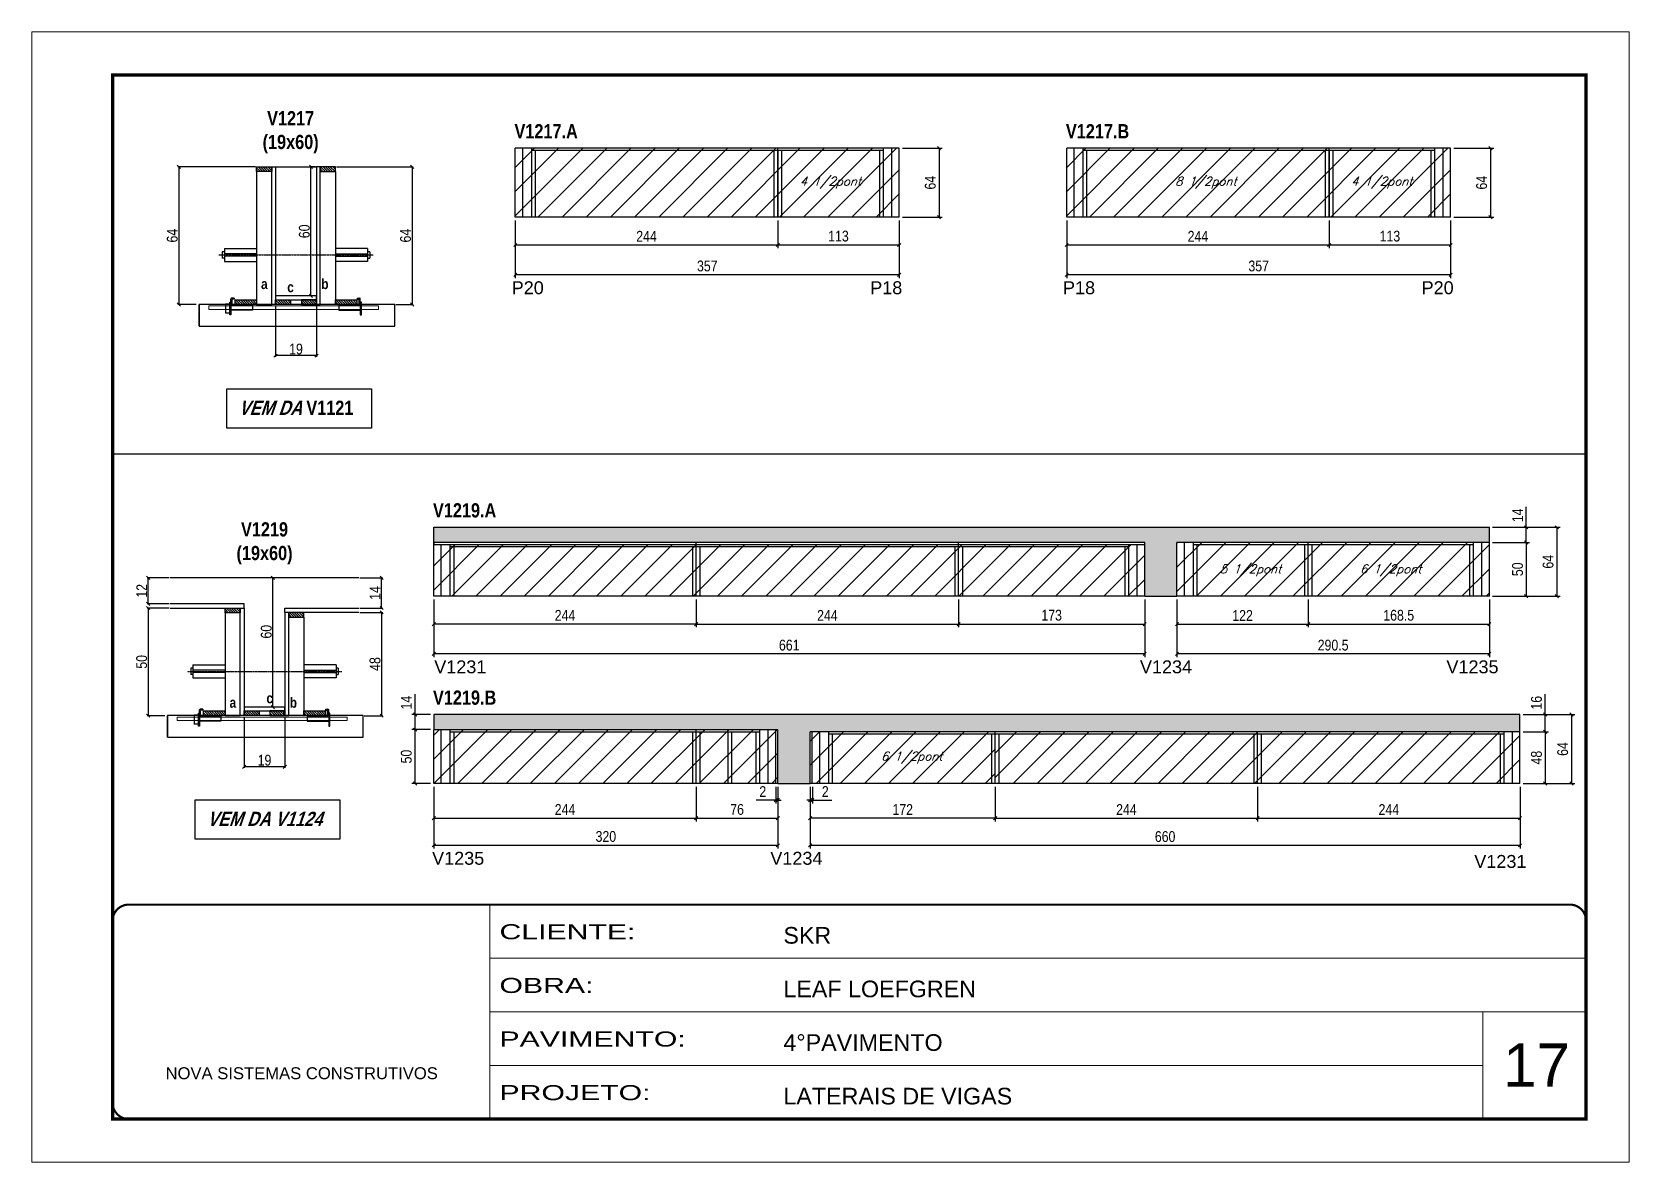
# Model space of a CAD drawing. Extents: x 3309 to 9563, y -2522 to 14608.
# Drawn here: x 3309 to 4794, y 8964 to 10014 of the extents above; entities that cross this region are included whole.
import ezdxf

# ---------------------------------------------------------------- set-up
doc = ezdxf.new("R2010")
doc.units = 0
for name, pattern in [('CONTINUO', [0]), ('DASHED', [0.75, 0.5, -0.25]), ('HIDDEN', [0.375, 0.25, -0.125])]:
    doc.linetypes.add(name, pattern=pattern)
for name, color, linetype in [('5', 5, 'Continuous'), ('barrote', 251, 'Continuous'), ('COTA', 241, 'Continuous'), ('detalhes', 4, 'Continuous'), ('NOMENCLATURA', 7, 'Continuous'), ('Painéis', 200, 'Continuous'), ('presilha', 1, 'Continuous'), ('SARR_2.2x10', 60, 'Continuous'), ('SARR_2.2x7', 40, 'Continuous'), ('SARR_3.5x7', 81, 'Continuous'), ('TENSOR', 3, 'Continuous'), ('texto', 7, 'Continuous')]:
    doc.layers.add(name, color=color, linetype=linetype)
for name, color, linetype, lineweight in [('CARIMBO', 255, 'Continuous', 9), ('CONCRETO', 251, 'Continuous', 25), ('Folhas', 255, 'Continuous', 9), ('Hachura', 251, 'Continuous', 9), ('SARRAFO DE PRESSAO', 251, 'DASHED', 9), ('SCO-___-LAJ', 2, 'Continuous', 0)]:
    doc.layers.add(name, color=color, linetype=linetype, lineweight=lineweight)
doc.styles.add('ARIAL', font='arial.ttf')
doc.styles.add('COTA TECNICA', font='techl___.ttf', dxfattribs={"height": 10})
doc.styles.add('COTA TECNICA 2X', font='techl___.ttf', dxfattribs={"height": 10})
doc.styles.add('Romans', font='romans.shx')
doc.styles.get("Standard").update_dxf_attribs({"font": 'arial.ttf'})
doc.styles.add('TECNICA', font='techb___.ttf', dxfattribs={"height": 10})
doc.styles.add('Tecnologia', font='')
doc.styles.get('Tecnologia').set_extended_font_data('Forgotten Futurist')
doc.dimstyles.new('PAINEL', dxfattribs={"dimtxt": 10, "dimasz": 3, "dimexe": 3, "dimexo": 3, "dimgap": 3, "dimtad": 1, "dimdec": 1, "dimzin": 12, "dimdsep": 46, "dimtxsty": 'COTA TECNICA', "dimblk1": 'OBLIQUE', "dimblk2": 'OBLIQUE', "dimsah": 1, "dimcen": 0.9, "dimclrd": 4, "dimclre": 4, "dimclrt": 240, "dimadec": 1, "dimazin": 3, "dimtfac": 1, "dimtdec": 1, "dimtmove": 0, "dimatfit": 3, "dimfxl": 1, "dimtolj": 1, "dimtzin": 12, "dimarcsym": 0})
doc.dimstyles.new('SECAO', dxfattribs={"dimscale": 0.333333, "dimtxt": 5, "dimasz": 9, "dimexe": 3, "dimexo": 3, "dimgap": 3, "dimtad": 1, "dimdec": 1, "dimlfac": 0.5, "dimzin": 12, "dimdsep": 46, "dimtxsty": 'COTA TECNICA 2X', "dimblk1": 'OBLIQUE', "dimblk2": 'OBLIQUE', "dimsah": 1, "dimcen": 0.9, "dimclrd": 4, "dimclre": 4, "dimclrt": 240, "dimadec": 1, "dimazin": 3, "dimtfac": 1, "dimtdec": 1, "dimtmove": 0, "dimatfit": 3, "dimfxl": 1, "dimtolj": 1, "dimtzin": 12, "dimarcsym": 0})
pattern_1 = [(135, (36771.4267, -113751.8887), (-1.122532015, -1.122532015), [])]
pattern_2 = [(135, (36742.1346, -114133.8555), (-1.122532015, -1.122532015), [])]

msp = doc.modelspace()

# ---------------------------------------------------------------- texts
at = {"layer": '5', "linetype": 'Continuous'}
for s, rotation, p in [('P20', 359.99996, (3755.44, 9769.9)), ('P18', 0.00004, (4088.8, 9769.9)), ('P18', 359.99996, (4268.05, 9769.9)), ('P20', 0.00004, (4601.48, 9769.9)), ('V1231', 0.00004, (3683.44, 9417.66, 0)), ('V1234', 0.00004, (4339.61, 9417.66, 0)), ('V1235', 0.00004, (4624.56, 9417.66, 0)), ('V1235', 359.99996, (3681.44, 9239.78, 0)), ('V1234', 359.99996, (3995.92, 9239.78, 0)), ('V1231', 359.99996, (4650.47, 9236.86, 0))]:
    msp.add_text(s, height=12, rotation=rotation, dxfattribs=at).set_placement(p)
at = {"layer": 'CARIMBO', "style": 'ARIAL'}
msp.add_text('17', height=40, dxfattribs=at).set_placement((4677.23, 9033.7))
at = {"layer": 'detalhes', "style": 'TECNICA'}
for s, p in [('a', (3522.41, 9774.67)), ('c', (3546.78, 9771.75)), ('b', (3578.39, 9774.66)), ('a', (3493.12, 9385.68)), ('c', (3527.42, 9389.79)), ('b', (3549.1, 9385.66))]:
    msp.add_text(s, height=9.6, dxfattribs=at).set_placement(p)
at = {"layer": 'NOMENCLATURA', "style": 'TECNICA'}
for s, p in [('V1217.A', (3758.06, 9914.72)), ('V1217.B', (4270.74, 9914.72)), ('V1219.A', (3682.27, 9562.49, 0)), ('V1219.B', (3682.27, 9388.48, 0))]:
    msp.add_text(s, height=13.2, dxfattribs=at).set_placement(p)
at = {"layer": 'NOMENCLATURA', "char_height": 13.2, "attachment_point": 2, "style": 'TECNICA'}
for s, insert in [('V1217\\P(19x60)', (3549.89, 9939.98)), ('V1219\\P(19x60)', (3525.63, 9558.01))]:
    msp.add_mtext_dynamic_manual_height_columns(s, width=300.2766, gutter_width=1, heights=[0], dxfattribs=dict(at, insert=insert))
at = {"layer": 'NOMENCLATURA', "char_height": 13.2, "width": 300.2766, "attachment_point": 2, "style": 'TECNICA'}
for s, insert in [('{\\Q19;VEM DA }V1121', (3554.89, 9670.96)), ('{\\Q19;VEM DA V1124}', (3525.6, 9288.99))]:
    msp.add_mtext(s, dxfattribs=dict(at, insert=insert))
at = {"layer": 'texto', "color": 2, "char_height": 8, "attachment_point": 5, "style": 'Romans'}
for s, insert in [('{\\Q19;\\C256;4 1/2pont}', (4051.78, 9873.53)), ('{\\Q19;\\C256;8 1/2pont}', (4400.96, 9873.53)), ('{\\Q19;\\C256;4 1/2pont}', (4564.46, 9873.53)), ('{\\Q19;\\C256;5 1/2pont}', (4442.49, 9513.3, 0)), ('{\\Q19;\\C256;6 1/2pont}', (4572.74, 9513.3, 0)), ('{\\Q19;\\C256;6 1/2pont}', (4127.45, 9339.29, 0))]:
    msp.add_mtext(s, dxfattribs=dict(at, insert=insert))

# ---------------------------------------------------------------- blocks, each defined once
blk = doc.blocks.new('9999999999')
at = {"color": 30, "linetype": 'CONTINUO'}
for p, q in [((98564.6, 34230.2), (98564.6, 34429.4)), ((98564.6, 34379.6), (99584, 34379.6)), ((98564.6, 34329.8), (99488, 34329.8)), ((99584, 34329.8), (99488, 34329.8)), ((99488, 34329.8), (99488, 34230.2)), ((98564.6, 34280), (99488, 34280))]:
    blk.add_line(p, q, dxfattribs=at)
at = {"color": 30, "linetype": 'CONTINUO', "const_width": 2}
blk.add_lwpolyline([(99584, 34230.2), (99584, 34414.4, 0.414214), (99569, 34429.4), (98229, 34429.4, 0.414214), (98214, 34414.4), (98214, 34245.2, 0.414214), (98229, 34230.2), (99584, 34230.2)], format="xyb", dxfattribs=at)
at = {"layer": 'Folhas'}
blk.add_lwpolyline([(98139, 34190.2), (99624, 34190.2), (99624, 35240.2), (98139, 35240.2)], close=True, dxfattribs=at)
at = {"layer": 'Folhas', "color": 30, "const_width": 3}
blk.add_lwpolyline([(98214, 34230.2), (99584, 34230.2), (99584, 35200.2), (98214, 35200.2)], close=True, dxfattribs=at)
at = {"color": 7, "linetype": 'Continuous', "ltscale": 5, "style": 'ARIAL'}
for s, height, p in [('SKR', 15.48, (98837.7, 34393.1)), ('LEAF LOEFGREN', 15.483, (98837.7, 34343.3)), ('4°PAVIMENTO', 15.483, (98837.7, 34293.5)), ('NOVA SISTEMAS CONSTRUTIVOS', 11.059, (98263.2, 34267.2)), ('LATERAIS DE VIGAS', 15.483, (98837.7, 34243.7))]:
    blk.add_text(s, height=height, dxfattribs=at).set_placement(p)
at = {"layer": 'Folhas', "color": 7, "style": 'Tecnologia', "width": 1.5}
for s, p in [('CLIENTE:', (98573.7, 34397.2)), ('OBRA:', (98573.7, 34347.3)), ('PAVIMENTO:', (98573.7, 34297.5)), ('PROJETO:', (98573.7, 34247.7))]:
    blk.add_text(s, height=14, dxfattribs=at).set_placement(p)
blk = doc.blocks.new('_Oblique')
at = {"color": 0, "linetype": 'ByBlock', "lineweight": -2}
blk.add_line((-0.5, -0.5), (0.5, 0.5), dxfattribs=at)
blk = doc.blocks.new('*D453')
at = {"layer": 'COTA', "color": 4, "lineweight": -2, "transparency": 16777216}
for p, q in [((3535.9, 9759.3), (3535.9, 9711.8)), ((3573.9, 9759.3), (3573.9, 9711.8)), ((3573.9, 9712.8), (3535.9, 9712.8))]:
    blk.add_line(p, q, dxfattribs=at)
at = {"layer": 'Defpoints', "color": 0, "transparency": 16777216}
for p in [(3535.9, 9760.3), (3573.9, 9760.3), (3535.9, 9712.8)]:
    blk.add_point(p, dxfattribs=at)
at = {"layer": 'COTA', "color": 4, "lineweight": -2, "transparency": 16777216, "xscale": 3, "yscale": 3, "zscale": 3, "rotation": 180}
blk.add_blockref('_Oblique', (3535.9, 9712.8), dxfattribs=at)
at = {"layer": 'COTA', "color": 4, "lineweight": -2, "transparency": 16777216, "xscale": 3, "yscale": 3, "zscale": 3}
blk.add_blockref('_Oblique', (3573.9, 9712.8), dxfattribs=at)
at = {"layer": 'COTA', "color": 240, "transparency": 16777216, "insert": (3554.9, 9718.9), "char_height": 10, "attachment_point": 5, "style": 'COTA TECNICA 2X'}
blk.add_mtext('\\A1;19', dxfattribs=at)
blk = doc.blocks.new('PRESILHA METÁLICA 1')
at = {"layer": 'presilha'}
for p, q in [((0, 13), (6, 13)), ((0, 13), (0, 0)), ((6, 0), (0, 0)), ((6, 15.5), (7.5, 15.5)), ((6, -2.5), (6, 15.5)), ((6, 13), (6, 0)), ((7.5, 10.6), (7.5, 19.9)), ((7.5, 15.5), (7.5, -2.5)), ((37.5, 4.1), (7.5, 4.1)), ((12, 21), (8.6, 21)), ((9, 11.6), (9, 18.9)), ((12, 19.5), (9.6, 19.5)), ((37.5, 11), (9.6, 11)), ((12, 21), (12, 19.5)), ((37.5, 11), (37.5, 4.1)), ((7.5, -2.5), (6, -2.5))]:
    blk.add_line(p, q, dxfattribs=at)
for centre, radius, start, end in [((8.6, 19.9), 1.14, 90, 180), ((9.6, 18.9), 0.57, 90, 180), ((9.6, 11.6), 0.57, 180, 270)]:
    blk.add_arc(centre, radius, start, end, dxfattribs=at)
blk = doc.blocks.new('PRESILHA METÁLICA 2')
at = {"layer": 'presilha'}
for p, q in [((-5.2, 23.5), (-5.2, 22)), ((-5.2, 23.5), (-1.9, 23.5)), ((-0.8, 14.6), (-0.8, 22.4)), ((-30.8, 13.5), (-30.8, 6.6)), ((-30.8, 13.5), (-2.8, 13.5)), ((-30.8, 6.6), (-0.8, 6.6)), ((-5.2, 22), (-2.8, 22)), ((-2.2, 14.1), (-2.2, 21.4)), ((0.8, 18), (-0.8, 18)), ((-0.8, 18), (-0.8, 0)), ((-0.8, 0), (0.8, 0)), ((0.8, 0), (0.8, 18))]:
    blk.add_line(p, q, dxfattribs=at)
for centre, radius, start, end in [((-1.9, 22.4), 1.14, 0, 90), ((-2.8, 21.4), 0.57, 0, 90), ((-2.8, 14.1), 0.57, 270, 0)]:
    blk.add_arc(centre, radius, start, end, dxfattribs=at)
blk = doc.blocks.new('*D454')
at = {"layer": 'COTA', "color": 4, "lineweight": -2, "transparency": 16777216}
for p, q in [((3592.5, 9888.3), (3663.9, 9888.3)), ((3662.9, 9888.3), (3662.9, 9760.3)), ((3647.7, 9760.3), (3663.9, 9760.3))]:
    blk.add_line(p, q, dxfattribs=at)
at = {"layer": 'Defpoints', "color": 0, "transparency": 16777216}
for p in [(3591.5, 9888.3), (3646.7, 9760.3), (3662.9, 9760.3)]:
    blk.add_point(p, dxfattribs=at)
at = {"layer": 'COTA', "color": 4, "lineweight": -2, "transparency": 16777216, "xscale": 3, "yscale": 3, "zscale": 3}
for p, rotation in [((3662.9, 9888.3), 90), ((3662.9, 9760.3), 270)]:
    blk.add_blockref('_Oblique', p, dxfattribs=dict(at, rotation=rotation))
at = {"layer": 'COTA', "color": 240, "transparency": 16777216, "insert": (3656.8, 9824.3), "char_height": 10, "attachment_point": 5, "rotation": 90, "style": 'COTA TECNICA 2X'}
blk.add_mtext('\\A1;64', dxfattribs=at)
blk = doc.blocks.new('*D455')
at = {"layer": 'COTA', "color": 4, "lineweight": -2, "transparency": 16777216}
for p, q in [((3517.3, 9888.3), (3445, 9888.3)), ((3446, 9888.3), (3446, 9760.3)), ((3462.1, 9760.3), (3445, 9760.3))]:
    blk.add_line(p, q, dxfattribs=at)
at = {"layer": 'Defpoints', "color": 0, "transparency": 16777216}
for p in [(3518.3, 9888.3), (3446, 9760.3), (3463.1, 9760.3)]:
    blk.add_point(p, dxfattribs=at)
at = {"layer": 'COTA', "color": 4, "lineweight": -2, "transparency": 16777216, "xscale": 3, "yscale": 3, "zscale": 3}
for p, rotation in [((3446, 9888.3), 90), ((3446, 9760.3), 270)]:
    blk.add_blockref('_Oblique', p, dxfattribs=dict(at, rotation=rotation))
at = {"layer": 'COTA', "color": 240, "transparency": 16777216, "insert": (3439.9, 9824.3), "char_height": 10, "attachment_point": 5, "rotation": 90, "style": 'COTA TECNICA 2X'}
blk.add_mtext('\\A1;64', dxfattribs=at)
blk = doc.blocks.new('*D456')
at = {"layer": 'COTA', "color": 4, "lineweight": -2, "transparency": 16777216}
for p, q in [((3572.9, 9888.3), (3567.8, 9888.3)), ((3568.8, 9768.3), (3568.8, 9888.3)), ((3572.9, 9768.3), (3567.8, 9768.3))]:
    blk.add_line(p, q, dxfattribs=at)
at = {"layer": 'Defpoints', "color": 0, "transparency": 16777216}
for p in [(3568.8, 9888.3), (3573.9, 9888.3), (3573.9, 9768.3)]:
    blk.add_point(p, dxfattribs=at)
at = {"layer": 'COTA', "color": 4, "lineweight": -2, "transparency": 16777216, "xscale": 3, "yscale": 3, "zscale": 3}
for p, rotation in [((3568.8, 9888.3), 90), ((3568.8, 9768.3), 270)]:
    blk.add_blockref('_Oblique', p, dxfattribs=dict(at, rotation=rotation))
at = {"layer": 'COTA', "color": 240, "transparency": 16777216, "insert": (3562.7, 9828.3), "char_height": 10, "attachment_point": 5, "rotation": 90, "style": 'COTA TECNICA 2X'}
blk.add_mtext('\\A1;60', dxfattribs=at)
blk = doc.blocks.new('*D449')
at = {"layer": 'COTA', "color": 4, "linetype": 'ByBlock', "lineweight": -2, "transparency": 16777216}
for p, q in [((4002.8, 9838.5), (4002.8, 9812.6)), ((4115.8, 9838.5), (4115.8, 9812.6)), ((4115.8, 9815.6), (4002.8, 9815.6))]:
    blk.add_line(p, q, dxfattribs=at)
at = {"layer": 'Defpoints', "color": 0, "linetype": 'ByBlock', "transparency": 16777216}
for p in [(4002.8, 9841.5), (4115.8, 9841.5), (4002.8, 9815.6)]:
    blk.add_point(p, dxfattribs=at)
at = {"layer": 'COTA', "color": 4, "linetype": 'ByBlock', "lineweight": -2, "transparency": 16777216, "xscale": 3, "yscale": 3, "zscale": 3, "rotation": 180}
blk.add_blockref('_Oblique', (4002.8, 9815.6), dxfattribs=at)
at = {"layer": 'COTA', "color": 4, "linetype": 'ByBlock', "lineweight": -2, "transparency": 16777216, "xscale": 3, "yscale": 3, "zscale": 3}
blk.add_blockref('_Oblique', (4115.8, 9815.6), dxfattribs=at)
at = {"layer": 'COTA', "color": 240, "linetype": 'ByBlock', "transparency": 16777216, "insert": (4059.3, 9823.8), "char_height": 10, "attachment_point": 5, "style": 'COTA TECNICA'}
blk.add_mtext('\\A1;113', dxfattribs=at)
blk = doc.blocks.new('*D450')
at = {"layer": 'COTA', "color": 4, "linetype": 'ByBlock', "lineweight": -2, "transparency": 16777216}
for p, q in [((3758.8, 9838.5), (3758.8, 9812.6)), ((4002.8, 9838.5), (4002.8, 9812.6)), ((4002.8, 9815.6), (3758.8, 9815.6))]:
    blk.add_line(p, q, dxfattribs=at)
at = {"layer": 'Defpoints', "color": 0, "linetype": 'ByBlock', "transparency": 16777216}
for p in [(3758.8, 9841.5), (4002.8, 9841.5), (3758.8, 9815.6)]:
    blk.add_point(p, dxfattribs=at)
at = {"layer": 'COTA', "color": 4, "linetype": 'ByBlock', "lineweight": -2, "transparency": 16777216, "xscale": 3, "yscale": 3, "zscale": 3, "rotation": 180}
blk.add_blockref('_Oblique', (3758.8, 9815.6), dxfattribs=at)
at = {"layer": 'COTA', "color": 4, "linetype": 'ByBlock', "lineweight": -2, "transparency": 16777216, "xscale": 3, "yscale": 3, "zscale": 3}
blk.add_blockref('_Oblique', (4002.8, 9815.6), dxfattribs=at)
at = {"layer": 'COTA', "color": 240, "linetype": 'ByBlock', "transparency": 16777216, "insert": (3880.8, 9823.7), "char_height": 10, "attachment_point": 5, "style": 'COTA TECNICA'}
blk.add_mtext('\\A1;244', dxfattribs=at)
blk = doc.blocks.new('*D457')
at = {"layer": 'COTA', "color": 4, "linetype": 'ByBlock', "lineweight": -2, "transparency": 16777216}
for p, q in [((3758.8, 9838.5), (3758.8, 9784.9)), ((4115.8, 9838.5), (4115.8, 9784.9)), ((4115.8, 9787.9), (3758.8, 9787.9))]:
    blk.add_line(p, q, dxfattribs=at)
at = {"layer": 'Defpoints', "color": 0, "linetype": 'ByBlock', "transparency": 16777216}
for p in [(3758.8, 9841.5), (4115.8, 9841.5), (3758.8, 9787.9)]:
    blk.add_point(p, dxfattribs=at)
at = {"layer": 'COTA', "color": 4, "linetype": 'ByBlock', "lineweight": -2, "transparency": 16777216, "xscale": 3, "yscale": 3, "zscale": 3, "rotation": 180}
blk.add_blockref('_Oblique', (3758.8, 9787.9), dxfattribs=at)
at = {"layer": 'COTA', "color": 4, "linetype": 'ByBlock', "lineweight": -2, "transparency": 16777216, "xscale": 3, "yscale": 3, "zscale": 3}
blk.add_blockref('_Oblique', (4115.8, 9787.9), dxfattribs=at)
at = {"layer": 'COTA', "color": 240, "linetype": 'ByBlock', "transparency": 16777216, "insert": (3937.3, 9796.1), "char_height": 10, "attachment_point": 5, "style": 'COTA TECNICA'}
blk.add_mtext('\\A1;357', dxfattribs=at)
blk = doc.blocks.new('*D458')
at = {"layer": 'COTA', "color": 4, "lineweight": -2, "transparency": 16777216}
for p, q in [((4118.8, 9905.5), (4155.8, 9905.5)), ((4152.8, 9905.5), (4152.8, 9841.5)), ((4118.8, 9841.5), (4155.8, 9841.5))]:
    blk.add_line(p, q, dxfattribs=at)
at = {"layer": 'Defpoints', "color": 0, "transparency": 16777216}
for p in [(4115.8, 9905.5, 0), (4115.8, 9841.5, 0), (4152.8, 9841.5)]:
    blk.add_point(p, dxfattribs=at)
at = {"layer": 'COTA', "color": 4, "lineweight": -2, "transparency": 16777216, "xscale": 3, "yscale": 3, "zscale": 3}
for p, rotation in [((4152.8, 9905.5), 90), ((4152.8, 9841.5), 270)]:
    blk.add_blockref('_Oblique', p, dxfattribs=dict(at, rotation=rotation))
at = {"layer": 'COTA', "color": 240, "transparency": 16777216, "insert": (4144.7, 9873.5), "char_height": 10, "attachment_point": 5, "rotation": 90, "style": 'COTA TECNICA'}
blk.add_mtext('\\A1;64', dxfattribs=at)
blk = doc.blocks.new('*D451')
at = {"layer": 'COTA', "color": 4, "linetype": 'ByBlock', "lineweight": -2, "transparency": 16777216}
for p, q in [((4515.5, 9838.5), (4515.5, 9812.6)), ((4628.5, 9838.5), (4628.5, 9812.6)), ((4628.5, 9815.6), (4515.5, 9815.6))]:
    blk.add_line(p, q, dxfattribs=at)
at = {"layer": 'Defpoints', "color": 0, "linetype": 'ByBlock', "transparency": 16777216}
for p in [(4515.5, 9841.5), (4628.5, 9841.5), (4515.5, 9815.6)]:
    blk.add_point(p, dxfattribs=at)
at = {"layer": 'COTA', "color": 4, "linetype": 'ByBlock', "lineweight": -2, "transparency": 16777216, "xscale": 3, "yscale": 3, "zscale": 3, "rotation": 180}
blk.add_blockref('_Oblique', (4515.5, 9815.6), dxfattribs=at)
at = {"layer": 'COTA', "color": 4, "linetype": 'ByBlock', "lineweight": -2, "transparency": 16777216, "xscale": 3, "yscale": 3, "zscale": 3}
blk.add_blockref('_Oblique', (4628.5, 9815.6), dxfattribs=at)
at = {"layer": 'COTA', "color": 240, "linetype": 'ByBlock', "transparency": 16777216, "insert": (4572, 9823.8), "char_height": 10, "attachment_point": 5, "style": 'COTA TECNICA'}
blk.add_mtext('\\A1;113', dxfattribs=at)
blk = doc.blocks.new('*D452')
at = {"layer": 'COTA', "color": 4, "linetype": 'ByBlock', "lineweight": -2, "transparency": 16777216}
for p, q in [((4271.5, 9838.5), (4271.5, 9812.6)), ((4515.5, 9838.5), (4515.5, 9812.6)), ((4515.5, 9815.6), (4271.5, 9815.6))]:
    blk.add_line(p, q, dxfattribs=at)
at = {"layer": 'Defpoints', "color": 0, "linetype": 'ByBlock', "transparency": 16777216}
for p in [(4271.5, 9841.5), (4515.5, 9841.5), (4271.5, 9815.6)]:
    blk.add_point(p, dxfattribs=at)
at = {"layer": 'COTA', "color": 4, "linetype": 'ByBlock', "lineweight": -2, "transparency": 16777216, "xscale": 3, "yscale": 3, "zscale": 3, "rotation": 180}
blk.add_blockref('_Oblique', (4271.5, 9815.6), dxfattribs=at)
at = {"layer": 'COTA', "color": 4, "linetype": 'ByBlock', "lineweight": -2, "transparency": 16777216, "xscale": 3, "yscale": 3, "zscale": 3}
blk.add_blockref('_Oblique', (4515.5, 9815.6), dxfattribs=at)
at = {"layer": 'COTA', "color": 240, "linetype": 'ByBlock', "transparency": 16777216, "insert": (4393.5, 9823.7), "char_height": 10, "attachment_point": 5, "style": 'COTA TECNICA'}
blk.add_mtext('\\A1;244', dxfattribs=at)
blk = doc.blocks.new('*D459')
at = {"layer": 'COTA', "color": 4, "linetype": 'ByBlock', "lineweight": -2, "transparency": 16777216}
for p, q in [((4271.5, 9838.5), (4271.5, 9784.9)), ((4628.5, 9838.5), (4628.5, 9784.9)), ((4628.5, 9787.9), (4271.5, 9787.9))]:
    blk.add_line(p, q, dxfattribs=at)
at = {"layer": 'Defpoints', "color": 0, "linetype": 'ByBlock', "transparency": 16777216}
for p in [(4271.5, 9841.5), (4628.5, 9841.5), (4271.5, 9787.9)]:
    blk.add_point(p, dxfattribs=at)
at = {"layer": 'COTA', "color": 4, "linetype": 'ByBlock', "lineweight": -2, "transparency": 16777216, "xscale": 3, "yscale": 3, "zscale": 3, "rotation": 180}
blk.add_blockref('_Oblique', (4271.5, 9787.9), dxfattribs=at)
at = {"layer": 'COTA', "color": 4, "linetype": 'ByBlock', "lineweight": -2, "transparency": 16777216, "xscale": 3, "yscale": 3, "zscale": 3}
blk.add_blockref('_Oblique', (4628.5, 9787.9), dxfattribs=at)
at = {"layer": 'COTA', "color": 240, "linetype": 'ByBlock', "transparency": 16777216, "insert": (4450, 9796.1), "char_height": 10, "attachment_point": 5, "style": 'COTA TECNICA'}
blk.add_mtext('\\A1;357', dxfattribs=at)
blk = doc.blocks.new('*D460')
at = {"layer": 'COTA', "color": 4, "lineweight": -2, "transparency": 16777216}
for p, q in [((4631.5, 9905.5), (4668.5, 9905.5)), ((4665.5, 9905.5), (4665.5, 9841.5)), ((4631.5, 9841.5), (4668.5, 9841.5))]:
    blk.add_line(p, q, dxfattribs=at)
at = {"layer": 'Defpoints', "color": 0, "transparency": 16777216}
for p in [(4628.5, 9905.5, 0), (4628.5, 9841.5, 0), (4665.5, 9841.5)]:
    blk.add_point(p, dxfattribs=at)
at = {"layer": 'COTA', "color": 4, "lineweight": -2, "transparency": 16777216, "xscale": 3, "yscale": 3, "zscale": 3}
for p, rotation in [((4665.5, 9905.5), 90), ((4665.5, 9841.5), 270)]:
    blk.add_blockref('_Oblique', p, dxfattribs=dict(at, rotation=rotation))
at = {"layer": 'COTA', "color": 240, "transparency": 16777216, "insert": (4657.3, 9873.5), "char_height": 10, "attachment_point": 5, "rotation": 90, "style": 'COTA TECNICA'}
blk.add_mtext('\\A1;64', dxfattribs=at)
blk = doc.blocks.new('*D983')
at = {"layer": 'COTA', "color": 4, "lineweight": -2, "transparency": 16777216}
for p, q in [((3506.6, 9377.3), (3506.6, 9329.8)), ((3544.6, 9377.3), (3544.6, 9329.8)), ((3544.6, 9330.8), (3506.6, 9330.8))]:
    blk.add_line(p, q, dxfattribs=at)
at = {"layer": 'Defpoints', "color": 0, "transparency": 16777216}
for p in [(3506.6, 9378.3), (3544.6, 9378.3), (3506.6, 9330.8)]:
    blk.add_point(p, dxfattribs=at)
at = {"layer": 'COTA', "color": 4, "lineweight": -2, "transparency": 16777216, "xscale": 3, "yscale": 3, "zscale": 3, "rotation": 180}
blk.add_blockref('_Oblique', (3506.6, 9330.8), dxfattribs=at)
at = {"layer": 'COTA', "color": 4, "lineweight": -2, "transparency": 16777216, "xscale": 3, "yscale": 3, "zscale": 3}
blk.add_blockref('_Oblique', (3544.6, 9330.8), dxfattribs=at)
at = {"layer": 'COTA', "color": 240, "transparency": 16777216, "insert": (3525.6, 9336.9), "char_height": 10, "attachment_point": 5, "style": 'COTA TECNICA 2X'}
blk.add_mtext('\\A1;19', dxfattribs=at)
blk = doc.blocks.new('*D984')
at = {"layer": 'COTA', "color": 4, "lineweight": -2, "transparency": 16777216}
for p, q in [((3436.9, 9478.3), (3416.5, 9478.3)), ((3417.5, 9478.3), (3417.5, 9378.3)), ((3432.8, 9378.3), (3416.5, 9378.3))]:
    blk.add_line(p, q, dxfattribs=at)
at = {"layer": 'Defpoints', "color": 0, "transparency": 16777216}
for p in [(3437.9, 9478.3), (3417.5, 9378.3), (3433.8, 9378.3)]:
    blk.add_point(p, dxfattribs=at)
at = {"layer": 'COTA', "color": 4, "lineweight": -2, "transparency": 16777216, "xscale": 3, "yscale": 3, "zscale": 3}
for p, rotation in [((3417.5, 9478.3), 90), ((3417.5, 9378.3), 270)]:
    blk.add_blockref('_Oblique', p, dxfattribs=dict(at, rotation=rotation))
at = {"layer": 'COTA', "color": 240, "transparency": 16777216, "insert": (3411.4, 9428.3), "char_height": 10, "attachment_point": 5, "rotation": 90, "style": 'COTA TECNICA 2X'}
blk.add_mtext('\\A1;50', dxfattribs=at)
blk = doc.blocks.new('*D985')
at = {"layer": 'COTA', "color": 4, "lineweight": -2, "transparency": 16777216}
for p, q in [((3614.3, 9474.3), (3635.5, 9474.3)), ((3634.5, 9474.3), (3634.5, 9378.3)), ((3618.4, 9378.3), (3635.5, 9378.3))]:
    blk.add_line(p, q, dxfattribs=at)
at = {"layer": 'Defpoints', "color": 0, "transparency": 16777216}
for p in [(3613.3, 9474.3), (3617.4, 9378.3), (3634.5, 9378.3)]:
    blk.add_point(p, dxfattribs=at)
at = {"layer": 'COTA', "color": 4, "lineweight": -2, "transparency": 16777216, "xscale": 3, "yscale": 3, "zscale": 3}
for p, rotation in [((3634.5, 9474.3), 90), ((3634.5, 9378.3), 270)]:
    blk.add_blockref('_Oblique', p, dxfattribs=dict(at, rotation=rotation))
at = {"layer": 'COTA', "color": 240, "transparency": 16777216, "insert": (3628.4, 9426.3), "char_height": 10, "attachment_point": 5, "rotation": 90, "style": 'COTA TECNICA 2X'}
blk.add_mtext('\\A1;48', dxfattribs=at)
blk = doc.blocks.new('*D986')
at = {"layer": 'COTA', "color": 4, "lineweight": -2, "transparency": 16777216}
for p, q in [((3543.6, 9506.3), (3532.4, 9506.3)), ((3533.4, 9386.3), (3533.4, 9506.3)), ((3543.6, 9386.3), (3532.4, 9386.3))]:
    blk.add_line(p, q, dxfattribs=at)
at = {"layer": 'Defpoints', "color": 0, "transparency": 16777216}
for p in [(3533.4, 9506.3), (3544.6, 9506.3), (3544.6, 9386.3)]:
    blk.add_point(p, dxfattribs=at)
at = {"layer": 'COTA', "color": 4, "lineweight": -2, "transparency": 16777216, "xscale": 3, "yscale": 3, "zscale": 3}
for p, rotation in [((3533.4, 9506.3), 90), ((3533.4, 9386.3), 270)]:
    blk.add_blockref('_Oblique', p, dxfattribs=dict(at, rotation=rotation))
at = {"layer": 'COTA', "color": 240, "transparency": 16777216, "insert": (3527.3, 9456.3), "char_height": 10, "attachment_point": 5, "rotation": 90, "style": 'COTA TECNICA 2X'}
blk.add_mtext('\\A1;60', dxfattribs=at)
blk = doc.blocks.new('*D987')
at = {"layer": 'COTA', "color": 4, "lineweight": -2, "transparency": 16777216}
for p, q in [((3614.3, 9506.3), (3635.5, 9506.3)), ((3634.5, 9478.3), (3634.5, 9506.3)), ((3614.3, 9478.3), (3635.5, 9478.3))]:
    blk.add_line(p, q, dxfattribs=at)
at = {"layer": 'Defpoints', "color": 0, "transparency": 16777216}
for p in [(3613.3, 9506.3), (3634.5, 9506.3), (3613.3, 9478.3)]:
    blk.add_point(p, dxfattribs=at)
at = {"layer": 'COTA', "color": 4, "lineweight": -2, "transparency": 16777216, "xscale": 3, "yscale": 3, "zscale": 3}
for p, rotation in [((3634.5, 9506.3), 90), ((3634.5, 9478.3), 270)]:
    blk.add_blockref('_Oblique', p, dxfattribs=dict(at, rotation=rotation))
at = {"layer": 'COTA', "color": 240, "transparency": 16777216, "insert": (3628.4, 9492.3), "char_height": 10, "attachment_point": 5, "rotation": 90, "style": 'COTA TECNICA 2X'}
blk.add_mtext('\\A1;14', dxfattribs=at)
blk = doc.blocks.new('*D1003')
at = {"layer": 'COTA', "color": 4, "lineweight": -2, "transparency": 16777216}
for p, q in [((3436.9, 9506.3), (3416.5, 9506.3)), ((3417.5, 9482.3), (3417.5, 9506.3)), ((3436.9, 9482.3), (3416.5, 9482.3))]:
    blk.add_line(p, q, dxfattribs=at)
at = {"layer": 'Defpoints', "color": 0, "transparency": 16777216}
for p in [(3417.5, 9506.3), (3437.9, 9506.3), (3437.9, 9482.3)]:
    blk.add_point(p, dxfattribs=at)
at = {"layer": 'COTA', "color": 4, "lineweight": -2, "transparency": 16777216, "xscale": 3, "yscale": 3, "zscale": 3}
for p, rotation in [((3417.5, 9506.3), 90), ((3417.5, 9482.3), 270)]:
    blk.add_blockref('_Oblique', p, dxfattribs=dict(at, rotation=rotation))
at = {"layer": 'COTA', "color": 240, "transparency": 16777216, "insert": (3411.5, 9494.3), "char_height": 10, "attachment_point": 5, "rotation": 90, "style": 'COTA TECNICA 2X'}
blk.add_mtext('\\A1;12', dxfattribs=at)
blk = doc.blocks.new('*D988')
at = {"layer": 'COTA', "color": 4, "linetype": 'ByBlock', "lineweight": -2, "transparency": 16777216}
for p, q in [((3683, 9486.3), (3683, 9460.4)), ((3927, 9486.3), (3927, 9460.4)), ((3927, 9463.4), (3683, 9463.4))]:
    blk.add_line(p, q, dxfattribs=at)
at = {"layer": 'Defpoints', "color": 0, "linetype": 'ByBlock', "transparency": 16777216}
for p in [(3683, 9489.3), (3927, 9489.3), (3683, 9463.4)]:
    blk.add_point(p, dxfattribs=at)
at = {"layer": 'COTA', "color": 4, "linetype": 'ByBlock', "lineweight": -2, "transparency": 16777216, "xscale": 3, "yscale": 3, "zscale": 3, "rotation": 180}
blk.add_blockref('_Oblique', (3683, 9463.4), dxfattribs=at)
at = {"layer": 'COTA', "color": 4, "linetype": 'ByBlock', "lineweight": -2, "transparency": 16777216, "xscale": 3, "yscale": 3, "zscale": 3}
blk.add_blockref('_Oblique', (3927, 9463.4), dxfattribs=at)
at = {"layer": 'COTA', "color": 240, "linetype": 'ByBlock', "transparency": 16777216, "insert": (3805, 9471.5), "char_height": 10, "attachment_point": 5, "style": 'COTA TECNICA'}
blk.add_mtext('\\A1;244', dxfattribs=at)
blk = doc.blocks.new('*D992')
at = {"layer": 'COTA', "color": 4, "linetype": 'ByBlock', "lineweight": -2, "transparency": 16777216}
for p, q in [((3683, 9486.3), (3683, 9432.7)), ((4344, 9486.3), (4344, 9432.7)), ((4344, 9435.7), (3683, 9435.7))]:
    blk.add_line(p, q, dxfattribs=at)
at = {"layer": 'Defpoints', "color": 0, "linetype": 'ByBlock', "transparency": 16777216}
for p in [(3683, 9489.3), (4344, 9489.3), (3683, 9435.7)]:
    blk.add_point(p, dxfattribs=at)
at = {"layer": 'COTA', "color": 4, "linetype": 'ByBlock', "lineweight": -2, "transparency": 16777216, "xscale": 3, "yscale": 3, "zscale": 3, "rotation": 180}
blk.add_blockref('_Oblique', (3683, 9435.7), dxfattribs=at)
at = {"layer": 'COTA', "color": 4, "linetype": 'ByBlock', "lineweight": -2, "transparency": 16777216, "xscale": 3, "yscale": 3, "zscale": 3}
blk.add_blockref('_Oblique', (4344, 9435.7), dxfattribs=at)
at = {"layer": 'COTA', "color": 240, "linetype": 'ByBlock', "transparency": 16777216, "insert": (4013.5, 9443.8), "char_height": 10, "attachment_point": 5, "style": 'COTA TECNICA'}
blk.add_mtext('\\A1;661', dxfattribs=at)
blk = doc.blocks.new('*D976')
at = {"layer": 'COTA', "color": 4, "lineweight": -2, "transparency": 16777216}
for p, q in [((3927, 9486.3), (3927, 9460.4)), ((4171, 9486.3), (4171, 9460.4)), ((3927, 9463.4), (4171, 9463.4))]:
    blk.add_line(p, q, dxfattribs=at)
at = {"layer": 'Defpoints', "color": 0, "transparency": 16777216}
for p in [(3927, 9489.3, 0), (4171, 9489.3, 0), (4171, 9463.4)]:
    blk.add_point(p, dxfattribs=at)
at = {"layer": 'COTA', "color": 4, "lineweight": -2, "transparency": 16777216, "xscale": 3, "yscale": 3, "zscale": 3, "rotation": 180}
blk.add_blockref('_Oblique', (3927, 9463.4), dxfattribs=at)
at = {"layer": 'COTA', "color": 4, "lineweight": -2, "transparency": 16777216, "xscale": 3, "yscale": 3, "zscale": 3}
blk.add_blockref('_Oblique', (4171, 9463.4), dxfattribs=at)
at = {"layer": 'COTA', "color": 240, "transparency": 16777216, "insert": (4049, 9471.5), "char_height": 10, "attachment_point": 5, "style": 'COTA TECNICA'}
blk.add_mtext('\\A1;244', dxfattribs=at)
blk = doc.blocks.new('*D993')
at = {"layer": 'COTA', "color": 4, "lineweight": -2, "transparency": 16777216}
for p, q in [((4171, 9486.3), (4171, 9460.4)), ((4344, 9486.3), (4344, 9460.4)), ((4171, 9463.4), (4344, 9463.4))]:
    blk.add_line(p, q, dxfattribs=at)
at = {"layer": 'Defpoints', "color": 0, "transparency": 16777216}
for p in [(4171, 9489.3, 0), (4344, 9489.3, 0), (4344, 9463.4)]:
    blk.add_point(p, dxfattribs=at)
at = {"layer": 'COTA', "color": 4, "lineweight": -2, "transparency": 16777216, "xscale": 3, "yscale": 3, "zscale": 3, "rotation": 180}
blk.add_blockref('_Oblique', (4171, 9463.4), dxfattribs=at)
at = {"layer": 'COTA', "color": 4, "lineweight": -2, "transparency": 16777216, "xscale": 3, "yscale": 3, "zscale": 3}
blk.add_blockref('_Oblique', (4344, 9463.4), dxfattribs=at)
at = {"layer": 'COTA', "color": 240, "transparency": 16777216, "insert": (4257.5, 9471.6), "char_height": 10, "attachment_point": 5, "style": 'COTA TECNICA'}
blk.add_mtext('\\A1;173', dxfattribs=at)
blk = doc.blocks.new('*D994')
at = {"layer": 'COTA', "color": 4, "linetype": 'ByBlock', "lineweight": -2, "transparency": 16777216}
for p, q in [((4374, 9486.3), (4374, 9432.7)), ((4664.5, 9486.3), (4664.5, 9432.7)), ((4664.5, 9435.7), (4374, 9435.7))]:
    blk.add_line(p, q, dxfattribs=at)
at = {"layer": 'Defpoints', "color": 0, "linetype": 'ByBlock', "transparency": 16777216}
for p in [(4374, 9489.3), (4664.5, 9489.3), (4374, 9435.7)]:
    blk.add_point(p, dxfattribs=at)
at = {"layer": 'COTA', "color": 4, "linetype": 'ByBlock', "lineweight": -2, "transparency": 16777216, "xscale": 3, "yscale": 3, "zscale": 3, "rotation": 180}
blk.add_blockref('_Oblique', (4374, 9435.7), dxfattribs=at)
at = {"layer": 'COTA', "color": 4, "linetype": 'ByBlock', "lineweight": -2, "transparency": 16777216, "xscale": 3, "yscale": 3, "zscale": 3}
blk.add_blockref('_Oblique', (4664.5, 9435.7), dxfattribs=at)
at = {"layer": 'COTA', "color": 240, "linetype": 'ByBlock', "transparency": 16777216, "insert": (4519.2, 9443.8), "char_height": 10, "attachment_point": 5, "style": 'COTA TECNICA'}
blk.add_mtext('\\A1;290.5', dxfattribs=at)
blk = doc.blocks.new('*D995')
at = {"layer": 'COTA', "color": 4, "lineweight": -2, "transparency": 16777216}
for p, q in [((4374, 9486.3), (4374, 9460.4)), ((4496, 9486.3), (4496, 9460.4)), ((4374, 9463.4), (4496, 9463.4))]:
    blk.add_line(p, q, dxfattribs=at)
at = {"layer": 'Defpoints', "color": 0, "transparency": 16777216}
for p in [(4374, 9489.3), (4496, 9489.3), (4496, 9463.4)]:
    blk.add_point(p, dxfattribs=at)
at = {"layer": 'COTA', "color": 4, "lineweight": -2, "transparency": 16777216, "xscale": 3, "yscale": 3, "zscale": 3, "rotation": 180}
blk.add_blockref('_Oblique', (4374, 9463.4), dxfattribs=at)
at = {"layer": 'COTA', "color": 4, "lineweight": -2, "transparency": 16777216, "xscale": 3, "yscale": 3, "zscale": 3}
blk.add_blockref('_Oblique', (4496, 9463.4), dxfattribs=at)
at = {"layer": 'COTA', "color": 240, "transparency": 16777216, "insert": (4435, 9471.4), "char_height": 10, "attachment_point": 5, "style": 'COTA TECNICA'}
blk.add_mtext('\\A1;122', dxfattribs=at)
blk = doc.blocks.new('*D996')
at = {"layer": 'COTA', "color": 4, "lineweight": -2, "transparency": 16777216}
for p, q in [((4496, 9486.3), (4496, 9460.4)), ((4664.5, 9486.3), (4664.5, 9460.4)), ((4496, 9463.4), (4664.5, 9463.4))]:
    blk.add_line(p, q, dxfattribs=at)
at = {"layer": 'Defpoints', "color": 0, "transparency": 16777216}
for p in [(4496, 9489.3), (4664.5, 9489.3), (4664.5, 9463.4)]:
    blk.add_point(p, dxfattribs=at)
at = {"layer": 'COTA', "color": 4, "lineweight": -2, "transparency": 16777216, "xscale": 3, "yscale": 3, "zscale": 3, "rotation": 180}
blk.add_blockref('_Oblique', (4496, 9463.4), dxfattribs=at)
at = {"layer": 'COTA', "color": 4, "lineweight": -2, "transparency": 16777216, "xscale": 3, "yscale": 3, "zscale": 3}
blk.add_blockref('_Oblique', (4664.5, 9463.4), dxfattribs=at)
at = {"layer": 'COTA', "color": 240, "transparency": 16777216, "insert": (4580.2, 9471.5), "char_height": 10, "attachment_point": 5, "style": 'COTA TECNICA'}
blk.add_mtext('\\A1;168.5', dxfattribs=at)
blk = doc.blocks.new('*D977')
at = {"layer": 'COTA', "color": 4, "lineweight": -2, "transparency": 16777216}
for p, q in [((4667.5, 9553.3), (4730.2, 9553.3)), ((4727.2, 9553.3), (4727.2, 9489.3)), ((4667.5, 9489.3), (4730.2, 9489.3))]:
    blk.add_line(p, q, dxfattribs=at)
at = {"layer": 'Defpoints', "color": 0, "transparency": 16777216}
for p in [(4664.5, 9553.3, 0), (4664.5, 9489.3, 0), (4727.2, 9489.3)]:
    blk.add_point(p, dxfattribs=at)
at = {"layer": 'COTA', "color": 4, "lineweight": -2, "transparency": 16777216, "xscale": 3, "yscale": 3, "zscale": 3}
for p, rotation in [((4727.2, 9553.3), 90), ((4727.2, 9489.3), 270)]:
    blk.add_blockref('_Oblique', p, dxfattribs=dict(at, rotation=rotation))
at = {"layer": 'COTA', "color": 240, "transparency": 16777216, "insert": (4719.1, 9521.3), "char_height": 10, "attachment_point": 5, "rotation": 90, "style": 'COTA TECNICA'}
blk.add_mtext('\\A1;64', dxfattribs=at)
blk = doc.blocks.new('*D978')
at = {"layer": 'COTA', "color": 4, "lineweight": -2, "transparency": 16777216}
for p, q in [((4667.5, 9539.3), (4701.8, 9539.3)), ((4698.8, 9539.3), (4698.8, 9489.3)), ((4667.5, 9489.3), (4701.8, 9489.3))]:
    blk.add_line(p, q, dxfattribs=at)
at = {"layer": 'Defpoints', "color": 0, "transparency": 16777216}
for p in [(4664.5, 9539.3, 0), (4664.5, 9489.3, 0), (4698.8, 9489.3)]:
    blk.add_point(p, dxfattribs=at)
at = {"layer": 'COTA', "color": 4, "lineweight": -2, "transparency": 16777216, "xscale": 3, "yscale": 3, "zscale": 3}
for p, rotation in [((4698.8, 9539.3), 90), ((4698.8, 9489.3), 270)]:
    blk.add_blockref('_Oblique', p, dxfattribs=dict(at, rotation=rotation))
at = {"layer": 'COTA', "color": 240, "transparency": 16777216, "insert": (4690.7, 9514.3), "char_height": 10, "attachment_point": 5, "rotation": 90, "style": 'COTA TECNICA'}
blk.add_mtext('\\A1;50', dxfattribs=at)
blk = doc.blocks.new('*D979')
at = {"layer": 'COTA', "color": 4, "lineweight": -2, "transparency": 16777216}
for p, q in [((4698.8, 9553.3), (4698.8, 9572.4)), ((4667.5, 9553.3), (4701.8, 9553.3)), ((4698.8, 9539.3), (4698.8, 9553.3)), ((4667.5, 9539.3), (4701.8, 9539.3))]:
    blk.add_line(p, q, dxfattribs=at)
at = {"layer": 'Defpoints', "color": 0, "transparency": 16777216}
for p in [(4664.5, 9553.3, 0), (4698.8, 9553.3), (4664.5, 9539.3, 0)]:
    blk.add_point(p, dxfattribs=at)
at = {"layer": 'COTA', "color": 4, "lineweight": -2, "transparency": 16777216, "xscale": 3, "yscale": 3, "zscale": 3}
for p, rotation in [((4698.8, 9553.3), 90), ((4698.8, 9539.3), 270)]:
    blk.add_blockref('_Oblique', p, dxfattribs=dict(at, rotation=rotation))
at = {"layer": 'COTA', "color": 240, "transparency": 16777216, "insert": (4690.8, 9564.4), "char_height": 10, "attachment_point": 5, "rotation": 90, "style": 'COTA TECNICA'}
blk.add_mtext('\\A1;14', dxfattribs=at)
blk = doc.blocks.new('*D997')
at = {"layer": 'COTA', "color": 4, "linetype": 'ByBlock', "lineweight": -2, "transparency": 16777216}
for p, q in [((3683, 9312.3), (3683, 9254.8)), ((4003, 9312.3), (4003, 9254.8)), ((4003, 9257.8), (3683, 9257.8))]:
    blk.add_line(p, q, dxfattribs=at)
at = {"layer": 'Defpoints', "color": 0, "linetype": 'ByBlock', "transparency": 16777216}
for p in [(3683, 9315.3), (4003, 9315.3), (3683, 9257.8)]:
    blk.add_point(p, dxfattribs=at)
at = {"layer": 'COTA', "color": 4, "linetype": 'ByBlock', "lineweight": -2, "transparency": 16777216, "xscale": 3, "yscale": 3, "zscale": 3, "rotation": 180}
blk.add_blockref('_Oblique', (3683, 9257.8), dxfattribs=at)
at = {"layer": 'COTA', "color": 4, "linetype": 'ByBlock', "lineweight": -2, "transparency": 16777216, "xscale": 3, "yscale": 3, "zscale": 3}
blk.add_blockref('_Oblique', (4003, 9257.8), dxfattribs=at)
at = {"layer": 'COTA', "color": 240, "linetype": 'ByBlock', "transparency": 16777216, "insert": (3843, 9266), "char_height": 10, "attachment_point": 5, "style": 'COTA TECNICA'}
blk.add_mtext('\\A1;320', dxfattribs=at)
blk = doc.blocks.new('*D998')
at = {"layer": 'COTA', "color": 4, "lineweight": -2, "transparency": 16777216}
for p, q in [((3683, 9312.3), (3683, 9280)), ((3927, 9312.3), (3927, 9280)), ((3683, 9283), (3927, 9283))]:
    blk.add_line(p, q, dxfattribs=at)
at = {"layer": 'Defpoints', "color": 0, "transparency": 16777216}
for p in [(3683, 9315.3), (3927, 9315.3), (3927, 9283)]:
    blk.add_point(p, dxfattribs=at)
at = {"layer": 'COTA', "color": 4, "lineweight": -2, "transparency": 16777216, "xscale": 3, "yscale": 3, "zscale": 3, "rotation": 180}
blk.add_blockref('_Oblique', (3683, 9283), dxfattribs=at)
at = {"layer": 'COTA', "color": 4, "lineweight": -2, "transparency": 16777216, "xscale": 3, "yscale": 3, "zscale": 3}
blk.add_blockref('_Oblique', (3927, 9283), dxfattribs=at)
at = {"layer": 'COTA', "color": 240, "transparency": 16777216, "insert": (3805, 9291.1), "char_height": 10, "attachment_point": 5, "style": 'COTA TECNICA'}
blk.add_mtext('\\A1;244', dxfattribs=at)
blk = doc.blocks.new('*D999')
at = {"layer": 'COTA', "color": 4, "lineweight": -2, "transparency": 16777216}
for p, q in [((3927, 9312.3), (3927, 9280)), ((4003, 9312.3), (4003, 9280)), ((3927, 9283), (4003, 9283))]:
    blk.add_line(p, q, dxfattribs=at)
at = {"layer": 'Defpoints', "color": 0, "transparency": 16777216}
for p in [(3927, 9315.3), (4003, 9315.3), (4003, 9283)]:
    blk.add_point(p, dxfattribs=at)
at = {"layer": 'COTA', "color": 4, "lineweight": -2, "transparency": 16777216, "xscale": 3, "yscale": 3, "zscale": 3, "rotation": 180}
blk.add_blockref('_Oblique', (3927, 9283), dxfattribs=at)
at = {"layer": 'COTA', "color": 4, "lineweight": -2, "transparency": 16777216, "xscale": 3, "yscale": 3, "zscale": 3}
blk.add_blockref('_Oblique', (4003, 9283), dxfattribs=at)
at = {"layer": 'COTA', "color": 240, "transparency": 16777216, "insert": (3965, 9291.1), "char_height": 10, "attachment_point": 5, "style": 'COTA TECNICA'}
blk.add_mtext('\\A1;76', dxfattribs=at)
blk = doc.blocks.new('*D980')
at = {"layer": 'COTA', "color": 4, "linetype": 'ByBlock', "lineweight": -2, "transparency": 16777216}
for p, q in [((4033, 9312.3), (4033, 9280)), ((4205, 9312.3), (4205, 9280)), ((4205, 9283), (4033, 9283))]:
    blk.add_line(p, q, dxfattribs=at)
at = {"layer": 'Defpoints', "color": 0, "linetype": 'ByBlock', "transparency": 16777216}
for p in [(4033, 9315.3), (4205, 9315.3), (4033, 9283)]:
    blk.add_point(p, dxfattribs=at)
at = {"layer": 'COTA', "color": 4, "linetype": 'ByBlock', "lineweight": -2, "transparency": 16777216, "xscale": 3, "yscale": 3, "zscale": 3, "rotation": 180}
blk.add_blockref('_Oblique', (4033, 9283), dxfattribs=at)
at = {"layer": 'COTA', "color": 4, "linetype": 'ByBlock', "lineweight": -2, "transparency": 16777216, "xscale": 3, "yscale": 3, "zscale": 3}
blk.add_blockref('_Oblique', (4205, 9283), dxfattribs=at)
at = {"layer": 'COTA', "color": 240, "linetype": 'ByBlock', "transparency": 16777216, "insert": (4119, 9291.1), "char_height": 10, "attachment_point": 5, "style": 'COTA TECNICA'}
blk.add_mtext('\\A1;172', dxfattribs=at)
blk = doc.blocks.new('*D1000')
at = {"layer": 'COTA', "color": 4, "linetype": 'ByBlock', "lineweight": -2, "transparency": 16777216}
for p, q in [((4033, 9312.3), (4033, 9254.8)), ((4693, 9312.3), (4693, 9254.8)), ((4693, 9257.8), (4033, 9257.8))]:
    blk.add_line(p, q, dxfattribs=at)
at = {"layer": 'Defpoints', "color": 0, "linetype": 'ByBlock', "transparency": 16777216}
for p in [(4033, 9315.3), (4693, 9315.3), (4033, 9257.8)]:
    blk.add_point(p, dxfattribs=at)
at = {"layer": 'COTA', "color": 4, "linetype": 'ByBlock', "lineweight": -2, "transparency": 16777216, "xscale": 3, "yscale": 3, "zscale": 3, "rotation": 180}
blk.add_blockref('_Oblique', (4033, 9257.8), dxfattribs=at)
at = {"layer": 'COTA', "color": 4, "linetype": 'ByBlock', "lineweight": -2, "transparency": 16777216, "xscale": 3, "yscale": 3, "zscale": 3}
blk.add_blockref('_Oblique', (4693, 9257.8), dxfattribs=at)
at = {"layer": 'COTA', "color": 240, "linetype": 'ByBlock', "transparency": 16777216, "insert": (4363, 9265.9), "char_height": 10, "attachment_point": 5, "style": 'COTA TECNICA'}
blk.add_mtext('\\A1;660', dxfattribs=at)
blk = doc.blocks.new('*D981')
at = {"layer": 'COTA', "color": 4, "lineweight": -2, "transparency": 16777216}
for p, q in [((4205, 9312.3), (4205, 9280)), ((4449, 9312.3), (4449, 9280)), ((4205, 9283), (4449, 9283))]:
    blk.add_line(p, q, dxfattribs=at)
at = {"layer": 'Defpoints', "color": 0, "transparency": 16777216}
for p in [(4205, 9315.3, 0), (4449, 9315.3, 0), (4449, 9283)]:
    blk.add_point(p, dxfattribs=at)
at = {"layer": 'COTA', "color": 4, "lineweight": -2, "transparency": 16777216, "xscale": 3, "yscale": 3, "zscale": 3, "rotation": 180}
blk.add_blockref('_Oblique', (4205, 9283), dxfattribs=at)
at = {"layer": 'COTA', "color": 4, "lineweight": -2, "transparency": 16777216, "xscale": 3, "yscale": 3, "zscale": 3}
blk.add_blockref('_Oblique', (4449, 9283), dxfattribs=at)
at = {"layer": 'COTA', "color": 240, "transparency": 16777216, "insert": (4327, 9291.1), "char_height": 10, "attachment_point": 5, "style": 'COTA TECNICA'}
blk.add_mtext('\\A1;244', dxfattribs=at)
blk = doc.blocks.new('*D982')
at = {"layer": 'COTA', "color": 4, "lineweight": -2, "transparency": 16777216}
for p, q in [((4696, 9379.3), (4743.8, 9379.3)), ((4740.8, 9379.3), (4740.8, 9315.3)), ((4696, 9315.3), (4743.8, 9315.3))]:
    blk.add_line(p, q, dxfattribs=at)
at = {"layer": 'Defpoints', "color": 0, "transparency": 16777216}
for p in [(4693, 9379.3, 0), (4693, 9315.3, 0), (4740.8, 9315.3)]:
    blk.add_point(p, dxfattribs=at)
at = {"layer": 'COTA', "color": 4, "lineweight": -2, "transparency": 16777216, "xscale": 3, "yscale": 3, "zscale": 3}
for p, rotation in [((4740.8, 9379.3), 90), ((4740.8, 9315.3), 270)]:
    blk.add_blockref('_Oblique', p, dxfattribs=dict(at, rotation=rotation))
at = {"layer": 'COTA', "color": 240, "transparency": 16777216, "insert": (4732.7, 9347.3), "char_height": 10, "attachment_point": 5, "rotation": 90, "style": 'COTA TECNICA'}
blk.add_mtext('\\A1;64', dxfattribs=at)
blk = doc.blocks.new('*D1001')
at = {"layer": 'COTA', "color": 4, "lineweight": -2, "transparency": 16777216}
for p, q in [((4449, 9312.3), (4449, 9280)), ((4693, 9312.3), (4693, 9280)), ((4449, 9283), (4693, 9283))]:
    blk.add_line(p, q, dxfattribs=at)
at = {"layer": 'Defpoints', "color": 0, "transparency": 16777216}
for p in [(4449, 9315.3, 0), (4693, 9315.3, 0), (4693, 9283)]:
    blk.add_point(p, dxfattribs=at)
at = {"layer": 'COTA', "color": 4, "lineweight": -2, "transparency": 16777216, "xscale": 3, "yscale": 3, "zscale": 3, "rotation": 180}
blk.add_blockref('_Oblique', (4449, 9283), dxfattribs=at)
at = {"layer": 'COTA', "color": 4, "lineweight": -2, "transparency": 16777216, "xscale": 3, "yscale": 3, "zscale": 3}
blk.add_blockref('_Oblique', (4693, 9283), dxfattribs=at)
at = {"layer": 'COTA', "color": 240, "transparency": 16777216, "insert": (4571, 9291.1), "char_height": 10, "attachment_point": 5, "style": 'COTA TECNICA'}
blk.add_mtext('\\A1;244', dxfattribs=at)
blk = doc.blocks.new('*D1002')
at = {"layer": 'COTA', "color": 4, "lineweight": -2, "transparency": 16777216}
for p, q in [((4696, 9363.3), (4719.4, 9363.3)), ((4716.4, 9363.3), (4716.4, 9315.3)), ((4696, 9315.3), (4719.4, 9315.3))]:
    blk.add_line(p, q, dxfattribs=at)
at = {"layer": 'Defpoints', "color": 0, "transparency": 16777216}
for p in [(4693, 9363.3, 0), (4693, 9315.3, 0), (4716.4, 9315.3)]:
    blk.add_point(p, dxfattribs=at)
at = {"layer": 'COTA', "color": 4, "lineweight": -2, "transparency": 16777216, "xscale": 3, "yscale": 3, "zscale": 3}
for p, rotation in [((4716.4, 9363.3), 90), ((4716.4, 9315.3), 270)]:
    blk.add_blockref('_Oblique', p, dxfattribs=dict(at, rotation=rotation))
at = {"layer": 'COTA', "color": 240, "transparency": 16777216, "insert": (4708.3, 9339.3), "char_height": 10, "attachment_point": 5, "rotation": 90, "style": 'COTA TECNICA'}
blk.add_mtext('\\A1;48', dxfattribs=at)
blk = doc.blocks.new('*D989')
at = {"layer": 'COTA', "color": 4, "lineweight": -2, "transparency": 16777216}
for p, q in [((4716.4, 9379.3), (4716.4, 9398.3)), ((4696, 9379.3), (4719.4, 9379.3)), ((4716.4, 9363.3), (4716.4, 9379.3)), ((4696, 9363.3), (4719.4, 9363.3))]:
    blk.add_line(p, q, dxfattribs=at)
at = {"layer": 'Defpoints', "color": 0, "transparency": 16777216}
for p in [(4693, 9379.3, 0), (4716.4, 9379.3), (4693, 9363.3, 0)]:
    blk.add_point(p, dxfattribs=at)
at = {"layer": 'COTA', "color": 4, "lineweight": -2, "transparency": 16777216, "xscale": 3, "yscale": 3, "zscale": 3}
for p, rotation in [((4716.4, 9379.3), 90), ((4716.4, 9363.3), 270)]:
    blk.add_blockref('_Oblique', p, dxfattribs=dict(at, rotation=rotation))
at = {"layer": 'COTA', "color": 240, "transparency": 16777216, "insert": (4708.3, 9390.3), "char_height": 10, "attachment_point": 5, "rotation": 90, "style": 'COTA TECNICA'}
blk.add_mtext('\\A1;16', dxfattribs=at)
blk = doc.blocks.new('*D990')
at = {"layer": 'COTA', "color": 4, "lineweight": -2, "transparency": 16777216}
for p, q in [((3680, 9365.3), (3662.6, 9365.3)), ((3665.6, 9315.3), (3665.6, 9365.3)), ((3680, 9315.3), (3662.6, 9315.3))]:
    blk.add_line(p, q, dxfattribs=at)
at = {"layer": 'Defpoints', "color": 0, "transparency": 16777216}
for p in [(3665.6, 9365.3), (3683, 9365.3, 0), (3683, 9315.3, 0)]:
    blk.add_point(p, dxfattribs=at)
at = {"layer": 'COTA', "color": 4, "lineweight": -2, "transparency": 16777216, "xscale": 3, "yscale": 3, "zscale": 3}
for p, rotation in [((3665.6, 9365.3), 90), ((3665.6, 9315.3), 270)]:
    blk.add_blockref('_Oblique', p, dxfattribs=dict(at, rotation=rotation))
at = {"layer": 'COTA', "color": 240, "transparency": 16777216, "insert": (3657.5, 9340.3), "char_height": 10, "attachment_point": 5, "rotation": 90, "style": 'COTA TECNICA'}
blk.add_mtext('\\A1;50', dxfattribs=at)
blk = doc.blocks.new('*D991')
at = {"layer": 'COTA', "color": 4, "lineweight": -2, "transparency": 16777216}
for p, q in [((3665.6, 9379.3), (3665.6, 9398.4)), ((3680, 9379.3), (3662.6, 9379.3)), ((3665.6, 9365.3), (3665.6, 9379.3)), ((3680, 9365.3), (3662.6, 9365.3))]:
    blk.add_line(p, q, dxfattribs=at)
at = {"layer": 'Defpoints', "color": 0, "transparency": 16777216}
for p in [(3665.6, 9379.3), (3683, 9379.3, 0), (3683, 9365.3, 0)]:
    blk.add_point(p, dxfattribs=at)
at = {"layer": 'COTA', "color": 4, "lineweight": -2, "transparency": 16777216, "xscale": 3, "yscale": 3, "zscale": 3}
for p, rotation in [((3665.6, 9379.3), 90), ((3665.6, 9365.3), 270)]:
    blk.add_blockref('_Oblique', p, dxfattribs=dict(at, rotation=rotation))
at = {"layer": 'COTA', "color": 240, "transparency": 16777216, "insert": (3657.5, 9390.4), "char_height": 10, "attachment_point": 5, "rotation": 90, "style": 'COTA TECNICA'}
blk.add_mtext('\\A1;14', dxfattribs=at)
blk = doc.blocks.new('*D1004')
at = {"layer": 'COTA', "color": 4, "lineweight": -2, "transparency": 16777216}
for p, q in [((4001, 9312.3), (4001, 9296.8)), ((4003, 9312.3), (4003, 9296.8)), ((4001, 9299.8), (3982.8, 9299.8)), ((4003, 9299.8), (4001, 9299.8)), ((4003, 9299.8), (4006, 9299.8))]:
    blk.add_line(p, q, dxfattribs=at)
at = {"layer": 'Defpoints', "color": 0, "transparency": 16777216}
for p in [(4001, 9315.3, 0), (4003, 9315.3, 0), (4001, 9299.8)]:
    blk.add_point(p, dxfattribs=at)
at = {"layer": 'COTA', "color": 4, "lineweight": -2, "transparency": 16777216, "xscale": 3, "yscale": 3, "zscale": 3}
blk.add_blockref('_Oblique', (4001, 9299.8), dxfattribs=at)
at = {"layer": 'COTA', "color": 4, "lineweight": -2, "transparency": 16777216, "xscale": 3, "yscale": 3, "zscale": 3, "rotation": 180}
blk.add_blockref('_Oblique', (4003, 9299.8), dxfattribs=at)
at = {"layer": 'COTA', "color": 240, "transparency": 16777216, "insert": (3988.9, 9307.8), "char_height": 10, "attachment_point": 5, "style": 'COTA TECNICA'}
blk.add_mtext('\\A1;2', dxfattribs=at)
blk = doc.blocks.new('*D1005')
at = {"layer": 'COTA', "color": 4, "lineweight": -2, "transparency": 16777216}
for p, q in [((4033, 9312.3), (4033, 9296.8)), ((4035, 9312.3), (4035, 9296.8)), ((4033, 9299.8), (4030, 9299.8)), ((4033, 9299.8), (4035, 9299.8)), ((4035, 9299.8), (4053.1, 9299.8))]:
    blk.add_line(p, q, dxfattribs=at)
at = {"layer": 'Defpoints', "color": 0, "transparency": 16777216}
for p in [(4033, 9315.3, 0), (4035, 9315.3, 0), (4035, 9299.8)]:
    blk.add_point(p, dxfattribs=at)
at = {"layer": 'COTA', "color": 4, "lineweight": -2, "transparency": 16777216, "xscale": 3, "yscale": 3, "zscale": 3}
blk.add_blockref('_Oblique', (4033, 9299.8), dxfattribs=at)
at = {"layer": 'COTA', "color": 4, "lineweight": -2, "transparency": 16777216, "xscale": 3, "yscale": 3, "zscale": 3, "rotation": 180}
blk.add_blockref('_Oblique', (4035, 9299.8), dxfattribs=at)
at = {"layer": 'COTA', "color": 240, "transparency": 16777216, "insert": (4047, 9307.8), "char_height": 10, "attachment_point": 5, "style": 'COTA TECNICA'}
blk.add_mtext('\\A1;2', dxfattribs=at)

# ---------------------------------------------------------------- dimensions: what is measured, and where the dimension line sits
at = {"layer": 'COTA'}
for base, p1, p2, angle, dimstyle, picture, middle in [((4152.77, 9841.53, 0), (4115.78, 9905.53), (4115.78, 9841.53), 90, 'PAINEL', '*D458', (4144.67, 9873.53, 0)), ((4665.45, 9841.53, 0), (4628.46, 9905.53), (4628.46, 9841.53), 90, 'PAINEL', '*D460', (4657.35, 9873.53, 0)), ((3445.97, 9760.28, 0), (3518.29, 9888.28), (3463.07, 9760.28, 0), 90, 'SECAO', '*D455', (3439.87, 9824.28, 0)), ((3568.81, 9888.28), (3573.89, 9768.28), (3573.89, 9888.28), 90, 'SECAO', '*D456', (3562.71, 9828.28)), ((3662.94, 9760.28, 0), (3591.49, 9888.28), (3646.7, 9760.28, 0), 90, 'SECAO', '*D454', (3656.83, 9824.28, 0)), ((4698.85, 9553.3), (4664.49, 9539.3, 0), (4664.49, 9553.3, 0), 90, 'PAINEL', '*D979', (4690.78, 9564.36)), ((4727.21, 9489.3), (4664.49, 9553.3, 0), (4664.49, 9489.3, 0), 90, 'PAINEL', '*D977', (4719.11, 9521.3)), ((4698.85, 9489.3), (4664.49, 9539.3, 0), (4664.49, 9489.3, 0), 90, 'PAINEL', '*D978', (4690.74, 9514.3)), ((3417.55, 9506.31), (3437.9, 9482.31), (3437.9, 9506.31), 90, 'SECAO', '*D1003', (3411.49, 9494.31)), ((3634.51, 9506.31), (3613.29, 9478.31), (3613.29, 9506.31), 90, 'SECAO', '*D987', (3628.44, 9492.31)), ((3417.55, 9378.31, 0), (3437.9, 9478.31), (3433.78, 9378.31, 0), 90, 'SECAO', '*D984', (3411.44, 9428.31, 0)), ((3634.51, 9378.31, 0), (3613.29, 9474.31), (3617.41, 9378.31, 0), 90, 'SECAO', '*D985', (3628.42, 9426.31, 0)), ((3665.56, 9379.29), (3682.99, 9365.29, 0), (3682.99, 9379.29, 0), 90, 'PAINEL', '*D991', (3657.49, 9390.35)), ((4716.44, 9379.29), (4692.95, 9363.29, 0), (4692.95, 9379.29, 0), 90, 'PAINEL', '*D989', (4708.34, 9390.3)), ((4740.8, 9315.29), (4692.95, 9379.29, 0), (4692.95, 9315.29, 0), 90, 'PAINEL', '*D982', (4732.7, 9347.29)), ((3665.56, 9365.29), (3682.99, 9315.29, 0), (3682.99, 9365.29, 0), 90, 'PAINEL', '*D990', (3657.45, 9340.29)), ((4716.44, 9315.29), (4692.95, 9363.29, 0), (4692.95, 9315.29, 0), 90, 'PAINEL', '*D1002', (4708.34, 9339.29)), ((4034.95, 9299.8), (4032.95, 9315.29, 0), (4034.95, 9315.29, 0), 180, 'PAINEL', '*D1005', (4047.01, 9307.8))]:
    dim = msp.add_linear_dim(base=base, p1=p1, p2=p2, angle=angle, dimstyle=dimstyle, dxfattribs=at)
    dim.commit()
    dim.dimension.update_dxf_attribs({"geometry": picture, "text_midpoint": middle})
at = {"layer": 'COTA', "linetype": 'ByBlock'}
for base, p1, p2, picture, middle in [((3758.78, 9815.62), (4002.78, 9841.53), (3758.78, 9841.53), '*D450', (3880.78, 9823.69)), ((4271.46, 9815.62), (4515.46, 9841.53), (4271.46, 9841.53), '*D452', (4393.46, 9823.69)), ((3682.99, 9463.39, 0), (3926.99, 9489.3, 0), (3682.99, 9489.3, 0), '*D988', (3804.99, 9471.46, 0)), ((4032.95, 9283.04, 0), (4204.95, 9315.29, 0), (4032.95, 9315.29, 0), '*D980', (4118.95, 9291.11, 0))]:
    dim = msp.add_linear_dim(base=base, p1=p1, p2=p2, angle=180, dimstyle='PAINEL', override={"dimtmove": 1}, dxfattribs=at)
    dim.commit()
    dim.dimension.update_dxf_attribs({"geometry": picture, "text_midpoint": middle})
for base, p1, p2, picture, middle in [((3758.78, 9787.91), (4115.78, 9841.53), (3758.78, 9841.53), '*D457', (3937.28, 9796.13)), ((4002.78, 9815.62), (4115.78, 9841.53), (4002.78, 9841.53), '*D449', (4059.28, 9823.84)), ((4271.46, 9787.91), (4628.46, 9841.53), (4271.46, 9841.53), '*D459', (4449.96, 9796.13)), ((4515.46, 9815.62), (4628.46, 9841.53), (4515.46, 9841.53), '*D451', (4571.96, 9823.84)), ((3682.99, 9435.68, 0), (4343.99, 9489.3, 0), (3682.99, 9489.3, 0), '*D992', (4013.49, 9443.78, 0)), ((4373.99, 9435.68, 0), (4664.49, 9489.3, 0), (4373.99, 9489.3, 0), '*D994', (4519.24, 9443.81, 0)), ((3682.99, 9257.79, 0), (4002.95, 9315.29, 0), (3682.99, 9315.29, 0), '*D997', (3842.97, 9266.01, 0)), ((4032.95, 9257.79, 0), (4692.95, 9315.29, 0), (4032.95, 9315.29, 0), '*D1000', (4362.95, 9265.89, 0))]:
    dim = msp.add_linear_dim(base=base, p1=p1, p2=p2, angle=180, dimstyle='PAINEL', dxfattribs=at)
    dim.commit()
    dim.dimension.update_dxf_attribs({"geometry": picture, "text_midpoint": middle})
at = {"layer": 'COTA'}
for base, p1, p2, angle, picture, middle in [((3535.89, 9712.81), (3573.89, 9760.28), (3535.89, 9760.28), 180, '*D453', (3554.89, 9712.81)), ((3533.42, 9506.31), (3544.6, 9386.31), (3544.6, 9506.31), 90, '*D986', (3533.42, 9456.31)), ((3506.6, 9330.84), (3544.6, 9378.31), (3506.6, 9378.31), 180, '*D983', (3525.6, 9330.84))]:
    dim = msp.add_linear_dim(base=base, p1=p1, p2=p2, angle=angle, dimstyle='SECAO', dxfattribs=at)
    dim.commit()
    dim.dimension.update_dxf_attribs({"geometry": picture, "text_midpoint": middle, "dimtype": 160})
for base, p1, p2, picture, middle in [((4170.99, 9463.39), (3926.99, 9489.3, 0), (4170.99, 9489.3, 0), '*D976', (4048.99, 9471.46)), ((4343.99, 9463.39), (4170.99, 9489.3, 0), (4343.99, 9489.3, 0), '*D993', (4257.49, 9471.6)), ((4495.99, 9463.39, 0), (4373.99, 9489.3, 0), (4495.99, 9489.3, 0), '*D995', (4434.99, 9471.44, 0)), ((3926.99, 9283.04, 0), (3682.99, 9315.29, 0), (3926.99, 9315.29, 0), '*D998', (3804.99, 9291.11, 0)), ((4000.95, 9299.8), (4002.95, 9315.29, 0), (4000.95, 9315.29, 0), '*D1004', (3988.9, 9307.8)), ((4448.95, 9283.04), (4204.95, 9315.29, 0), (4448.95, 9315.29, 0), '*D981', (4326.95, 9291.11)), ((4692.95, 9283.04), (4448.95, 9315.29, 0), (4692.95, 9315.29, 0), '*D1001', (4570.95, 9291.11))]:
    dim = msp.add_linear_dim(base=base, p1=p1, p2=p2, dimstyle='PAINEL', dxfattribs=at)
    dim.commit()
    dim.dimension.update_dxf_attribs({"geometry": picture, "text_midpoint": middle})
for base, p1, p2, picture, middle in [((4664.49, 9463.39, 0), (4495.99, 9489.3, 0), (4664.49, 9489.3, 0), '*D996', (4580.24, 9471.52, 0)), ((4002.95, 9283.04, 0), (3926.99, 9315.29, 0), (4002.95, 9315.29, 0), '*D999', (3964.97, 9291.14, 0))]:
    dim = msp.add_linear_dim(base=base, p1=p1, p2=p2, dimstyle='PAINEL', override={"dimtmove": 1}, dxfattribs=at)
    dim.commit()
    dim.dimension.update_dxf_attribs({"geometry": picture, "text_midpoint": middle})

# ---------------------------------------------------------------- hatches: boundary and pattern name
at = {"layer": 'COTA'}
h = msp.add_hatch(dxfattribs=at)
h.set_pattern_fill('AR-CONC', color=256, scale=0.03)
h.set_pattern_definition([(50, (-4768.5, -370.873), (5.46554, -0.4781726), [0.5715, -6.2865]), (355, (-4768.5, -370.873), (-1.0573026, 5.7317054), [0.4572, -5.0292175]), (100.451445, (-4768.0445, -370.913), (4.4082374, 5.2535326), [0.4857003, -5.3427073]), (46.1842, (-4768.5, -369.349), (8.1323712, -1.26127), [0.85725, -9.42975]), (96.63556, (-4767.822, -369.454), (7.122124, 7.4227837), [0.7285507, -8.014068]), (351.18415, (-4768.5, -369.349), (7.122124, 7.4227837), [0.685799, -7.543792]), (21, (-4767.738, -369.73), (4.5484317, -3.067956), [0.5715, -6.2865]), (326, (-4767.738, -369.73), (1.8540609, 5.525639), [0.4572, -5.0292]), (71.451445, (-4767.359, -369.9857), (6.4024926, 2.457683), [0.4857003, -5.3426981]), (37.5, (-4768.5, -370.873), (0.0926581, 2.53665117), [0, -4.96824, 0, -5.1054, 0, -5.04825]), (7.5, (-4768.5, -370.873), (2.0045899, 3.00541724), [0, -2.91084, 0, -4.85394, 0, -1.92405]), (327.5, (-4770.1993, -370.873), (4.06771786, -0.17186232), [0, -1.905, 0, -5.9436, 0, -7.8867]), (317.5, (-4770.9613, -370.873), (4.4438754, 0.7627947), [0, -2.4765, 0, -3.94716, 0, -5.6007])])
h.paths.add_polyline_path([(4373.99, 9539.3), (4664.49, 9539.3), (4664.49, 9553.3), (3682.99, 9553.3), (3682.99, 9539.3), (4343.99, 9539.3), (4343.99, 9489.3), (4373.99, 9489.3)])
h = msp.add_hatch(dxfattribs=at)
h.set_pattern_fill('AR-CONC', color=256, scale=0.03)
h.set_pattern_definition([(50, (-4764.5, -358.1935), (5.46554, -0.4781726), [0.5715, -6.2865]), (355, (-4764.5, -358.1935), (-1.0573026, 5.7317054), [0.4572, -5.0292175]), (100.451445, (-4764.0445, -358.2334), (4.4082374, 5.2535326), [0.4857003, -5.3427073]), (46.1842, (-4764.5, -356.6695), (8.1323712, -1.26127), [0.85725, -9.42975]), (96.63556, (-4763.822, -356.775), (7.122124, 7.4227837), [0.7285507, -8.014068]), (351.18415, (-4764.5, -356.6695), (7.122124, 7.4227837), [0.685799, -7.543792]), (21, (-4763.738, -357.0505), (4.5484317, -3.067956), [0.5715, -6.2865]), (326, (-4763.738, -357.0505), (1.8540609, 5.525639), [0.4572, -5.0292]), (71.451445, (-4763.359, -357.306), (6.4024926, 2.457683), [0.4857003, -5.3426981]), (37.5, (-4764.5, -358.1935), (0.0926581, 2.53665117), [0, -4.96824, 0, -5.1054, 0, -5.04825]), (7.5, (-4764.5, -358.1935), (2.0045899, 3.00541724), [0, -2.91084, 0, -4.85394, 0, -1.92405]), (327.5, (-4766.1993, -358.1935), (4.06771786, -0.17186232), [0, -1.905, 0, -5.9436, 0, -7.8867]), (317.5, (-4766.9613, -358.1935), (4.4438754, 0.7627947), [0, -2.4765, 0, -3.94716, 0, -5.6007])])
h.paths.add_polyline_path([(4032.95, 9363.29), (4692.95, 9363.29), (4692.95, 9379.29), (3682.99, 9379.29), (3682.99, 9365.29), (4002.95, 9365.29), (4002.95, 9315.29), (4032.95, 9315.29)])
at = {"layer": 'Hachura', "linetype": 'ByBlock'}
h = msp.add_hatch(dxfattribs=at)
h.set_pattern_fill('ANSI31', color=256, scale=5)
h.set_pattern_definition([(45, (-2087.861, 0.018), (-11.22532, 11.22532), [])])
h.paths.add_polyline_path([(4002.78, 9905.53), (3758.78, 9905.53), (3758.78, 9841.53), (4002.78, 9841.53)])
h.paths.add_polyline_path([(4115.78, 9841.53), (4115.78, 9905.53), (4002.78, 9905.53), (4002.78, 9841.53)])
h = msp.add_hatch(dxfattribs=at)
h.set_pattern_fill('ANSI31', color=256, scale=5)
h.set_pattern_definition([(45, (-1575.18, 0.018), (-11.22532, 11.22532), [])])
h.paths.add_polyline_path([(4515.46, 9905.53), (4271.46, 9905.53), (4271.46, 9841.53), (4515.46, 9841.53)])
h.paths.add_polyline_path([(4628.46, 9841.53), (4628.46, 9905.53), (4515.46, 9905.53), (4515.46, 9841.53)])
h = msp.add_hatch(dxfattribs=at)
h.set_pattern_fill('ANSI31', color=256, scale=5)
h.set_pattern_definition([(45, (-4768.5, -370.873), (-11.22532, 11.22532), [])])
h.paths.add_polyline_path([(3926.99, 9537.3), (3682.99, 9537.3), (3682.99, 9489.3), (3926.99, 9489.3)])
h.paths.add_polyline_path([(3926.99, 9537.3), (3926.99, 9489.3), (4170.99, 9489.3), (4170.99, 9537.3)])
h.paths.add_polyline_path([(4343.99, 9489.3), (4343.99, 9537.3), (4170.99, 9537.3), (4170.99, 9489.3)])
h.paths.add_polyline_path([(3926.99, 9315.29), (3926.99, 9365.29), (3682.99, 9365.29), (3682.99, 9315.29)])
h.paths.add_polyline_path([(4002.95, 9365.29), (3926.99, 9365.29), (3926.99, 9315.29), (4002.95, 9315.29)])
h.paths.add_polyline_path([(4448.95, 9315.29), (4448.95, 9363.29), (4204.95, 9363.29), (4204.95, 9315.29)])
h.paths.add_polyline_path([(4692.95, 9315.29), (4692.95, 9363.29), (4448.95, 9363.29), (4448.95, 9315.29)])
h = msp.add_hatch(dxfattribs=at)
h.set_pattern_fill('ANSI31', color=256, scale=5)
h.set_pattern_definition([(45, (0, 1168.395), (-11.22532, 11.22532), [])])
h.paths.add_polyline_path([(4204.95, 9315.29), (4204.95, 9363.29), (4032.95, 9363.29), (4032.95, 9315.29)])
h.paths.add_polyline_path([(4373.99, 9539.3), (4373.99, 9489.3), (4495.99, 9489.3), (4495.99, 9539.3)])
h.paths.add_polyline_path([(4495.99, 9539.3), (4495.99, 9489.3), (4664.49, 9489.3), (4664.49, 9539.3)])
at = {"layer": 'SARR_2.2x10'}
h = msp.add_hatch(dxfattribs=at)
h.set_pattern_fill('ANSI31', color=256, scale=0.5, angle=90)
h.set_pattern_definition([(135, (36691.8267, -113751.8887), (-1.122532015, -1.122532015), [])])
h.paths.add_polyline_path([(3498.29, 9764.68), (3498.29, 9760.28), (3518.29, 9760.28), (3518.29, 9764.68)])
h = msp.add_hatch(dxfattribs=at)
h.set_pattern_fill('ANSI31', color=256, scale=0.5, angle=90)
h.set_pattern_definition([(135, (36785.0267, -113751.8887), (-1.122532015, -1.122532015), [])])
h.paths.add_polyline_path([(3591.49, 9764.68), (3591.49, 9760.28), (3611.49, 9760.28), (3611.49, 9764.68)])
h = msp.add_hatch(dxfattribs=at)
h.set_pattern_fill('ANSI31', color=256, scale=0.5, angle=90)
h.set_pattern_definition([(135, (36662.5346, -114133.8555), (-1.122532015, -1.122532015), [])])
h.paths.add_polyline_path([(3469, 9382.71), (3469, 9378.31), (3489, 9378.31), (3489, 9382.71)])
h = msp.add_hatch(dxfattribs=at)
h.set_pattern_fill('ANSI31', color=256, scale=0.5, angle=90)
h.set_pattern_definition([(135, (36755.7346, -114133.8555), (-1.122532015, -1.122532015), [])])
h.paths.add_polyline_path([(3562.2, 9382.71), (3562.2, 9378.31), (3582.2, 9378.31), (3582.2, 9382.71)])
at = {"layer": 'SARR_2.2x7'}
h = msp.add_hatch(dxfattribs=at)
h.set_pattern_fill('ANSI31', color=256, scale=0.5, angle=90)
h.set_pattern_definition([(135, (36685.8267, -113628.2887), (-1.122532015, -1.122532015), [])])
h.paths.add_polyline_path([(3532.29, 9888.28), (3532.29, 9883.88), (3518.29, 9883.88), (3518.29, 9888.28)])
h = msp.add_hatch(dxfattribs=at)
h.set_pattern_fill('ANSI31', color=256, scale=0.5, angle=90)
h.set_pattern_definition([(135, (36705.8267, -113628.2887), (-1.122532015, -1.122532015), [])])
h.paths.add_polyline_path([(3577.49, 9888.28), (3577.49, 9883.88), (3591.49, 9883.88), (3591.49, 9888.28)])
h = msp.add_hatch(dxfattribs=at)
h.set_pattern_fill('ANSI31', color=256, scale=0.5, angle=90)
h.set_pattern_definition(pattern_1)
h.paths.add_polyline_path([(3549.89, 9760.28), (3549.89, 9764.68), (3535.89, 9764.68), (3535.89, 9760.28)])
h = msp.add_hatch(dxfattribs=at)
h.set_pattern_fill('ANSI31', color=256, scale=0.5, angle=90)
h.set_pattern_definition(pattern_1)
h.paths.add_polyline_path([(3559.89, 9764.68), (3559.89, 9760.28), (3573.89, 9760.28), (3573.89, 9764.68)])
h = msp.add_hatch(dxfattribs=at)
h.set_pattern_fill('ANSI31', color=256, scale=0.5, angle=90)
h.set_pattern_definition([(135, (36676.5346, -114038.2555), (-1.122532015, -1.122532015), [])])
h.paths.add_polyline_path([(3503, 9478.31), (3503, 9473.91), (3489, 9473.91), (3489, 9478.31)])
h = msp.add_hatch(dxfattribs=at)
h.set_pattern_fill('ANSI31', color=256, scale=0.5, angle=90)
h.set_pattern_definition([(135, (36656.5346, -114042.2555), (-1.122532015, -1.122532015), [])])
h.paths.add_polyline_path([(3548.2, 9474.31), (3548.2, 9469.91), (3562.2, 9469.91), (3562.2, 9474.31)])
h = msp.add_hatch(dxfattribs=at)
h.set_pattern_fill('ANSI31', color=256, scale=0.5, angle=90)
h.set_pattern_definition(pattern_2)
h.paths.add_polyline_path([(3520.6, 9378.31), (3520.6, 9382.71), (3506.6, 9382.71), (3506.6, 9378.31)])
h = msp.add_hatch(dxfattribs=at)
h.set_pattern_fill('ANSI31', color=256, scale=0.5, angle=90)
h.set_pattern_definition(pattern_2)
h.paths.add_polyline_path([(3530.6, 9382.71), (3530.6, 9378.31), (3544.6, 9378.31), (3544.6, 9382.71)])

# ---------------------------------------------------------------- linework, layer by layer
at = {"ltscale": 3}
for p, q in [((3486.29, 9809.37), (3486.29, 9803.37)), ((3488.29, 9809.37), (3486.29, 9809.37)), ((3488.29, 9803.37), (3486.29, 9803.37)), ((3488.29, 9812.37), (3488.29, 9800.37)), ((3488.29, 9812.37), (3518.29, 9812.37)), ((3518.29, 9807.37), (3488.29, 9807.37)), ((3518.29, 9805.37), (3488.29, 9805.37)), ((3621.49, 9812.37), (3591.49, 9812.37)), ((3591.49, 9807.37), (3621.49, 9807.37)), ((3591.49, 9805.37), (3621.49, 9805.37)), ((3621.49, 9812.37), (3621.49, 9800.37)), ((3623.49, 9809.37), (3621.49, 9809.37)), ((3621.49, 9803.37), (3623.49, 9803.37)), ((3623.49, 9809.37), (3623.49, 9803.37)), ((3488.29, 9800.37), (3518.29, 9800.37)), ((3621.49, 9800.37), (3591.49, 9800.37)), ((3457, 9422.49), (3457, 9416.49)), ((3459, 9422.49), (3457, 9422.49)), ((3459, 9416.49), (3457, 9416.49)), ((3459, 9425.49), (3459, 9413.49)), ((3459, 9425.49), (3489, 9425.49)), ((3489, 9420.49), (3459, 9420.49)), ((3489, 9418.49), (3459, 9418.49)), ((3592.2, 9425.49), (3562.2, 9425.49)), ((3562.2, 9420.49), (3592.2, 9420.49)), ((3562.2, 9418.49), (3592.2, 9418.49)), ((3592.2, 9425.49), (3592.2, 9413.49)), ((3594.2, 9422.49), (3592.2, 9422.49)), ((3592.2, 9416.49), (3594.2, 9416.49)), ((3594.2, 9422.49), (3594.2, 9416.49)), ((3459, 9413.49), (3489, 9413.49)), ((3592.2, 9413.49), (3562.2, 9413.49))]:
    msp.add_line(p, q, dxfattribs=at)
at = {"layer": 'barrote'}
for points in [[(3464.83, 9740.28), (3646.75, 9740.28), (3646.75, 9760.28), (3464.83, 9760.28)], [(3435.54, 9358.31), (3617.46, 9358.31), (3617.46, 9378.31), (3435.54, 9378.31)]]:
    msp.add_lwpolyline(points, close=True, dxfattribs=at)
at = {"layer": 'CONCRETO', "linetype": 'Continuous'}
for p, q in [((3535.89, 9888.28), (3573.89, 9888.28)), ((3613.29, 9506.31), (3437.9, 9506.31))]:
    msp.add_line(p, q, dxfattribs=at)
at = {"layer": 'COTA'}
for p, q in [((3384.37, 9621.46), (4754.37, 9621.46)), ((3682.99, 9539.3, 0), (3682.99, 9553.3, 0)), ((3682.99, 9553.3, 0), (4664.49, 9553.3, 0)), ((4664.49, 9539.3, 0), (4664.49, 9553.3, 0)), ((4343.99, 9489.3, 0), (4373.99, 9489.3, 0)), ((4692.95, 9379.29, 0), (3682.99, 9379.29, 0)), ((3682.99, 9379.29, 0), (3682.99, 9365.29, 0)), ((4692.95, 9363.29, 0), (4692.95, 9379.29, 0)), ((4002.95, 9315.29, 0), (4032.95, 9315.29, 0))]:
    msp.add_line(p, q, dxfattribs=at)
at = {"layer": 'detalhes', "color": 250}
for p, q in [((3464.83, 9740.28), (3464.83, 9760.28)), ((3435.54, 9358.31), (3435.54, 9378.31))]:
    msp.add_line(p, q, dxfattribs=at)
at = {"layer": 'NOMENCLATURA', "elevation": 0}
for points in [[(3490.45, 9681.92), (3624.99, 9681.92), (3624.99, 9645.46), (3490.45, 9645.46)], [(3461.16, 9299.95), (3595.7, 9299.95), (3595.7, 9263.49), (3461.16, 9263.49)]]:
    msp.add_lwpolyline(points, close=True, dxfattribs=at)
at = {"layer": 'Painéis', "linetype": 'ByBlock'}
for p, q in [((4115.78, 9905.53), (3758.78, 9905.53)), ((3758.78, 9841.53), (3758.78, 9905.53)), ((4002.78, 9841.53), (4002.78, 9905.53)), ((4115.78, 9841.53), (4115.78, 9905.53)), ((4628.46, 9905.53), (4271.46, 9905.53)), ((4271.46, 9841.53), (4271.46, 9905.53)), ((4515.46, 9841.53), (4515.46, 9905.53)), ((4628.46, 9841.53), (4628.46, 9905.53)), ((4115.78, 9841.53), (3758.78, 9841.53)), ((4628.46, 9841.53), (4271.46, 9841.53)), ((4343.99, 9539.3, 0), (3682.99, 9539.3, 0)), ((3682.99, 9489.3, 0), (3682.99, 9539.3, 0)), ((3926.99, 9489.3, 0), (3926.99, 9539.3, 0)), ((4170.99, 9489.3, 0), (4170.99, 9539.3, 0)), ((4343.99, 9489.3, 0), (4343.99, 9539.3, 0)), ((4664.49, 9539.3, 0), (4373.99, 9539.3, 0)), ((4373.99, 9489.3, 0), (4373.99, 9539.3, 0)), ((4495.99, 9489.3, 0), (4495.99, 9539.3, 0)), ((4664.49, 9489.3, 0), (4664.49, 9539.3, 0)), ((4343.99, 9489.3, 0), (3682.99, 9489.3, 0)), ((4664.49, 9489.3, 0), (4373.99, 9489.3, 0)), ((4002.95, 9365.29, 0), (3682.99, 9365.29, 0)), ((3682.99, 9315.29, 0), (3682.99, 9365.29, 0)), ((3926.99, 9315.29, 0), (3926.99, 9365.29, 0)), ((4000.95, 9315.29, 0), (4000.95, 9365.29, 0)), ((4002.95, 9315.29, 0), (4002.95, 9365.29, 0)), ((4692.95, 9363.29, 0), (4032.95, 9363.29, 0)), ((4032.95, 9315.29, 0), (4032.95, 9363.29, 0)), ((4034.95, 9315.29, 0), (4034.95, 9363.29, 0)), ((4204.95, 9315.29, 0), (4204.95, 9363.29, 0)), ((4448.95, 9315.29, 0), (4448.95, 9363.29, 0)), ((4692.95, 9315.29, 0), (4692.95, 9363.29, 0)), ((4002.95, 9315.29, 0), (3682.99, 9315.29, 0)), ((4692.95, 9315.29, 0), (4032.95, 9315.29, 0))]:
    msp.add_line(p, q, dxfattribs=at)
at = {"layer": 'Painéis', "linetype": 'Continuous'}
for points in [[(3532.29, 9760.28), (3532.29, 9888.28), (3535.89, 9888.28), (3535.89, 9760.28)], [(3577.49, 9760.28), (3577.49, 9888.28), (3573.89, 9888.28), (3573.89, 9760.28)], [(3573.89, 9768.28), (3535.89, 9768.28), (3535.89, 9764.68), (3573.89, 9764.68)], [(3503, 9378.31), (3503, 9478.31), (3506.6, 9478.31), (3506.6, 9378.31)], [(3548.2, 9378.31), (3548.2, 9474.31), (3544.6, 9474.31), (3544.6, 9378.31)], [(3544.6, 9386.31), (3506.6, 9386.31), (3506.6, 9382.71), (3544.6, 9382.71)]]:
    msp.add_lwpolyline(points, close=True, dxfattribs=at)
at = {"layer": 'Painéis', "linetype": 'ByBlock', "elevation": 0}
msp.add_lwpolyline([(3682.99, 9537.3), (4343.99, 9537.3), (4343.99, 9539.3), (3682.99, 9539.3)], close=True, dxfattribs=at)
at = {"layer": 'Painéis', "linetype": 'Continuous', "elevation": 0}
for points in [[(3437.9, 9478.31), (3506.6, 9478.31), (3506.6, 9482.31), (3437.9, 9482.31)], [(3613.29, 9474.31), (3544.6, 9474.31), (3544.6, 9478.31), (3613.29, 9478.31)]]:
    msp.add_lwpolyline(points, dxfattribs=at)
at = {"layer": 'SARR_2.2x10'}
for points in [[(3498.29, 9764.68), (3518.29, 9764.68), (3518.29, 9760.28), (3498.29, 9760.28)], [(3591.49, 9764.68), (3611.49, 9764.68), (3611.49, 9760.28), (3591.49, 9760.28)], [(3469, 9382.71), (3489, 9382.71), (3489, 9378.31), (3469, 9378.31)], [(3562.2, 9382.71), (3582.2, 9382.71), (3582.2, 9378.31), (3562.2, 9378.31)]]:
    msp.add_lwpolyline(points, close=True, dxfattribs=at)
at = {"layer": 'SARR_2.2x7', "linetype": 'Continuous'}
for p, q in [((3765.78, 9841.53), (3765.78, 9905.53)), ((4108.78, 9841.53), (4108.78, 9905.53)), ((4278.46, 9841.53), (4278.46, 9905.53)), ((4621.46, 9841.53), (4621.46, 9905.53)), ((4002.78, 9903.33), (3773.78, 9903.33)), ((4100.78, 9903.33), (4002.78, 9903.33)), ((4515.46, 9903.33), (4286.46, 9903.33)), ((4613.46, 9903.33), (4515.46, 9903.33)), ((3689.99, 9489.3, 0), (3689.99, 9537.3, 0)), ((3926.99, 9535.1, 0), (3697.99, 9535.1, 0)), ((4170.99, 9535.1, 0), (3926.99, 9535.1, 0)), ((4328.99, 9535.1, 0), (4170.99, 9535.1, 0)), ((4336.99, 9489.3, 0), (4336.99, 9537.3, 0)), ((4380.99, 9489.3, 0), (4380.99, 9539.3, 0)), ((4495.99, 9537.1, 0), (4388.99, 9537.1, 0)), ((4649.49, 9537.1, 0), (4495.99, 9537.1, 0)), ((4657.49, 9489.3, 0), (4657.49, 9539.3, 0)), ((3689.99, 9315.29, 0), (3689.99, 9365.29, 0)), ((3926.99, 9363.09, 0), (3697.99, 9363.09, 0)), ((3985.95, 9363.09, 0), (3926.99, 9363.09, 0)), ((3993.95, 9315.29, 0), (3993.95, 9365.29, 0)), ((4041.95, 9315.29, 0), (4041.95, 9363.29, 0)), ((4204.95, 9361.09, 0), (4049.95, 9361.09, 0)), ((4448.95, 9361.09, 0), (4204.95, 9361.09, 0)), ((4677.95, 9361.09, 0), (4448.95, 9361.09, 0)), ((4685.95, 9315.29, 0), (4685.95, 9363.29, 0))]:
    msp.add_line(p, q, dxfattribs=at)
at = {"layer": 'SARR_2.2x7', "elevation": 0}
for points in [[(3518.29, 9888.28), (3532.29, 9888.28), (3532.29, 9883.88), (3518.29, 9883.88)], [(3591.49, 9888.28), (3577.49, 9888.28), (3577.49, 9883.88), (3591.49, 9883.88)], [(3489, 9478.31), (3503, 9478.31), (3503, 9473.91), (3489, 9473.91)], [(3562.2, 9474.31), (3548.2, 9474.31), (3548.2, 9469.91), (3562.2, 9469.91)]]:
    msp.add_lwpolyline(points, close=True, dxfattribs=at)
at = {"layer": 'SARR_2.2x7'}
for points in [[(3535.89, 9764.68), (3549.89, 9764.68), (3549.89, 9760.28), (3535.89, 9760.28)], [(3573.89, 9764.68), (3559.89, 9764.68), (3559.89, 9760.28), (3573.89, 9760.28)], [(3506.6, 9382.71), (3520.6, 9382.71), (3520.6, 9378.31), (3506.6, 9378.31)], [(3544.6, 9382.71), (3530.6, 9382.71), (3530.6, 9378.31), (3544.6, 9378.31)]]:
    msp.add_lwpolyline(points, close=True, dxfattribs=at)
at = {"layer": 'SARR_3.5x7'}
for p, q in [((3773.78, 9905.53), (3773.78, 9841.53)), ((4100.78, 9905.53), (4100.78, 9841.53)), ((4286.46, 9905.53), (4286.46, 9841.53)), ((4613.46, 9905.53), (4613.46, 9841.53)), ((3777.28, 9903.33), (3777.28, 9841.53)), ((3999.28, 9903.33), (3999.28, 9841.53)), ((4002.78, 9903.33), (4002.78, 9841.53)), ((4006.28, 9903.33), (4006.28, 9841.53)), ((4097.28, 9903.33), (4097.28, 9841.53)), ((4289.96, 9903.33), (4289.96, 9841.53)), ((4511.96, 9903.33), (4511.96, 9841.53)), ((4515.46, 9903.33), (4515.46, 9841.53)), ((4518.96, 9903.33), (4518.96, 9841.53)), ((4609.96, 9903.33), (4609.96, 9841.53)), ((3697.99, 9537.3, 0), (3697.99, 9489.3, 0)), ((3701.49, 9535.1, 0), (3701.49, 9489.3, 0)), ((3923.49, 9535.1, 0), (3923.49, 9489.3, 0)), ((3930.49, 9535.1, 0), (3930.49, 9489.3, 0)), ((4167.49, 9535.1, 0), (4167.49, 9489.3, 0)), ((4174.49, 9535.1, 0), (4174.49, 9489.3, 0)), ((4325.49, 9535.1, 0), (4325.49, 9489.3, 0)), ((4328.99, 9537.3, 0), (4328.99, 9489.3, 0)), ((4388.99, 9539.3, 0), (4388.99, 9489.3, 0)), ((4392.49, 9537.1, 0), (4392.49, 9489.3, 0)), ((4492.49, 9537.1, 0), (4492.49, 9489.3, 0)), ((4499.49, 9537.1, 0), (4499.49, 9489.3, 0)), ((4645.99, 9537.1, 0), (4645.99, 9489.3, 0)), ((4649.49, 9539.3, 0), (4649.49, 9489.3, 0)), ((3697.99, 9365.29, 0), (3697.99, 9315.29, 0)), ((3701.49, 9363.09, 0), (3701.49, 9315.29, 0)), ((3923.49, 9363.09, 0), (3923.49, 9315.29, 0)), ((3930.49, 9363.09, 0), (3930.49, 9315.29, 0)), ((3956.27, 9363.09, 0), (3956.27, 9315.29, 0)), ((3959.77, 9363.09, 0), (3959.77, 9315.29, 0)), ((3982.45, 9363.09, 0), (3982.45, 9315.29, 0)), ((3985.95, 9365.29, 0), (3985.95, 9315.29, 0)), ((4049.95, 9363.29, 0), (4049.95, 9315.29, 0)), ((4053.45, 9361.09, 0), (4053.45, 9315.29, 0)), ((4201.45, 9361.09, 0), (4201.45, 9315.29, 0)), ((4208.45, 9361.09, 0), (4208.45, 9315.29, 0)), ((4445.45, 9361.09, 0), (4445.45, 9315.29, 0)), ((4452.45, 9361.09, 0), (4452.45, 9315.29, 0)), ((4674.45, 9361.09, 0), (4674.45, 9315.29, 0)), ((4677.95, 9363.29, 0), (4677.95, 9315.29, 0))]:
    msp.add_line(p, q, dxfattribs=at)
for points in [[(3532.29, 9883.88), (3518.29, 9883.88), (3518.29, 9760.28), (3532.29, 9760.28)], [(3577.49, 9883.88), (3591.49, 9883.88), (3591.49, 9760.28), (3577.49, 9760.28)], [(3503, 9473.91), (3489, 9473.91), (3489, 9378.31), (3503, 9378.31)], [(3548.2, 9469.91), (3562.2, 9469.91), (3562.2, 9378.31), (3548.2, 9378.31)]]:
    msp.add_lwpolyline(points, close=True, dxfattribs=at)
at = {"layer": 'SCO-___-LAJ', "color": 1}
for points in [[(3473.84, 9758.95), (3631.67, 9758.95), (3631.67, 9755.75), (3473.84, 9755.75)], [(3444.54, 9376.98), (3602.38, 9376.98), (3602.38, 9373.78), (3444.54, 9373.78)]]:
    msp.add_lwpolyline(points, close=True, dxfattribs=at)
at = {"layer": 'TENSOR', "linetype": 'HIDDEN', "ltscale": 0.5}
for p, q in [((3483.29, 9806.37), (3626.79, 9806.37)), ((3454, 9419.49), (3597.5, 9419.49))]:
    msp.add_line(p, q, dxfattribs=at)

# ---------------------------------------------------------------- block references
at = {"layer": 'presilha', "xscale": 0.6666666666666666, "yscale": 0.6666666666666666, "zscale": 0.6666666666666666}
for name, p in [('PRESILHA METÁLICA 1', (3489.42, 9752.31)), ('PRESILHA METÁLICA 2', (3615.17, 9750.65)), ('PRESILHA METÁLICA 1', (3460.13, 9370.35)), ('PRESILHA METÁLICA 2', (3585.87, 9368.68))]:
    msp.add_blockref(name, p, dxfattribs=at)
at = {"layer": 'SARRAFO DE PRESSAO', "color": 6, "linetype": 'ByBlock'}
msp.add_blockref('9999999999', (-94829.61, -25226.65), dxfattribs=at)

msp.set_redraw_order([(e.dxf.handle, doc.entitydb.next_handle()) for e in msp.query("TEXT MTEXT ATTDEF DIMENSION ARC_DIMENSION")])  # texts and dimensions are drawn at this point

doc.saveas('drawing.dxf')
